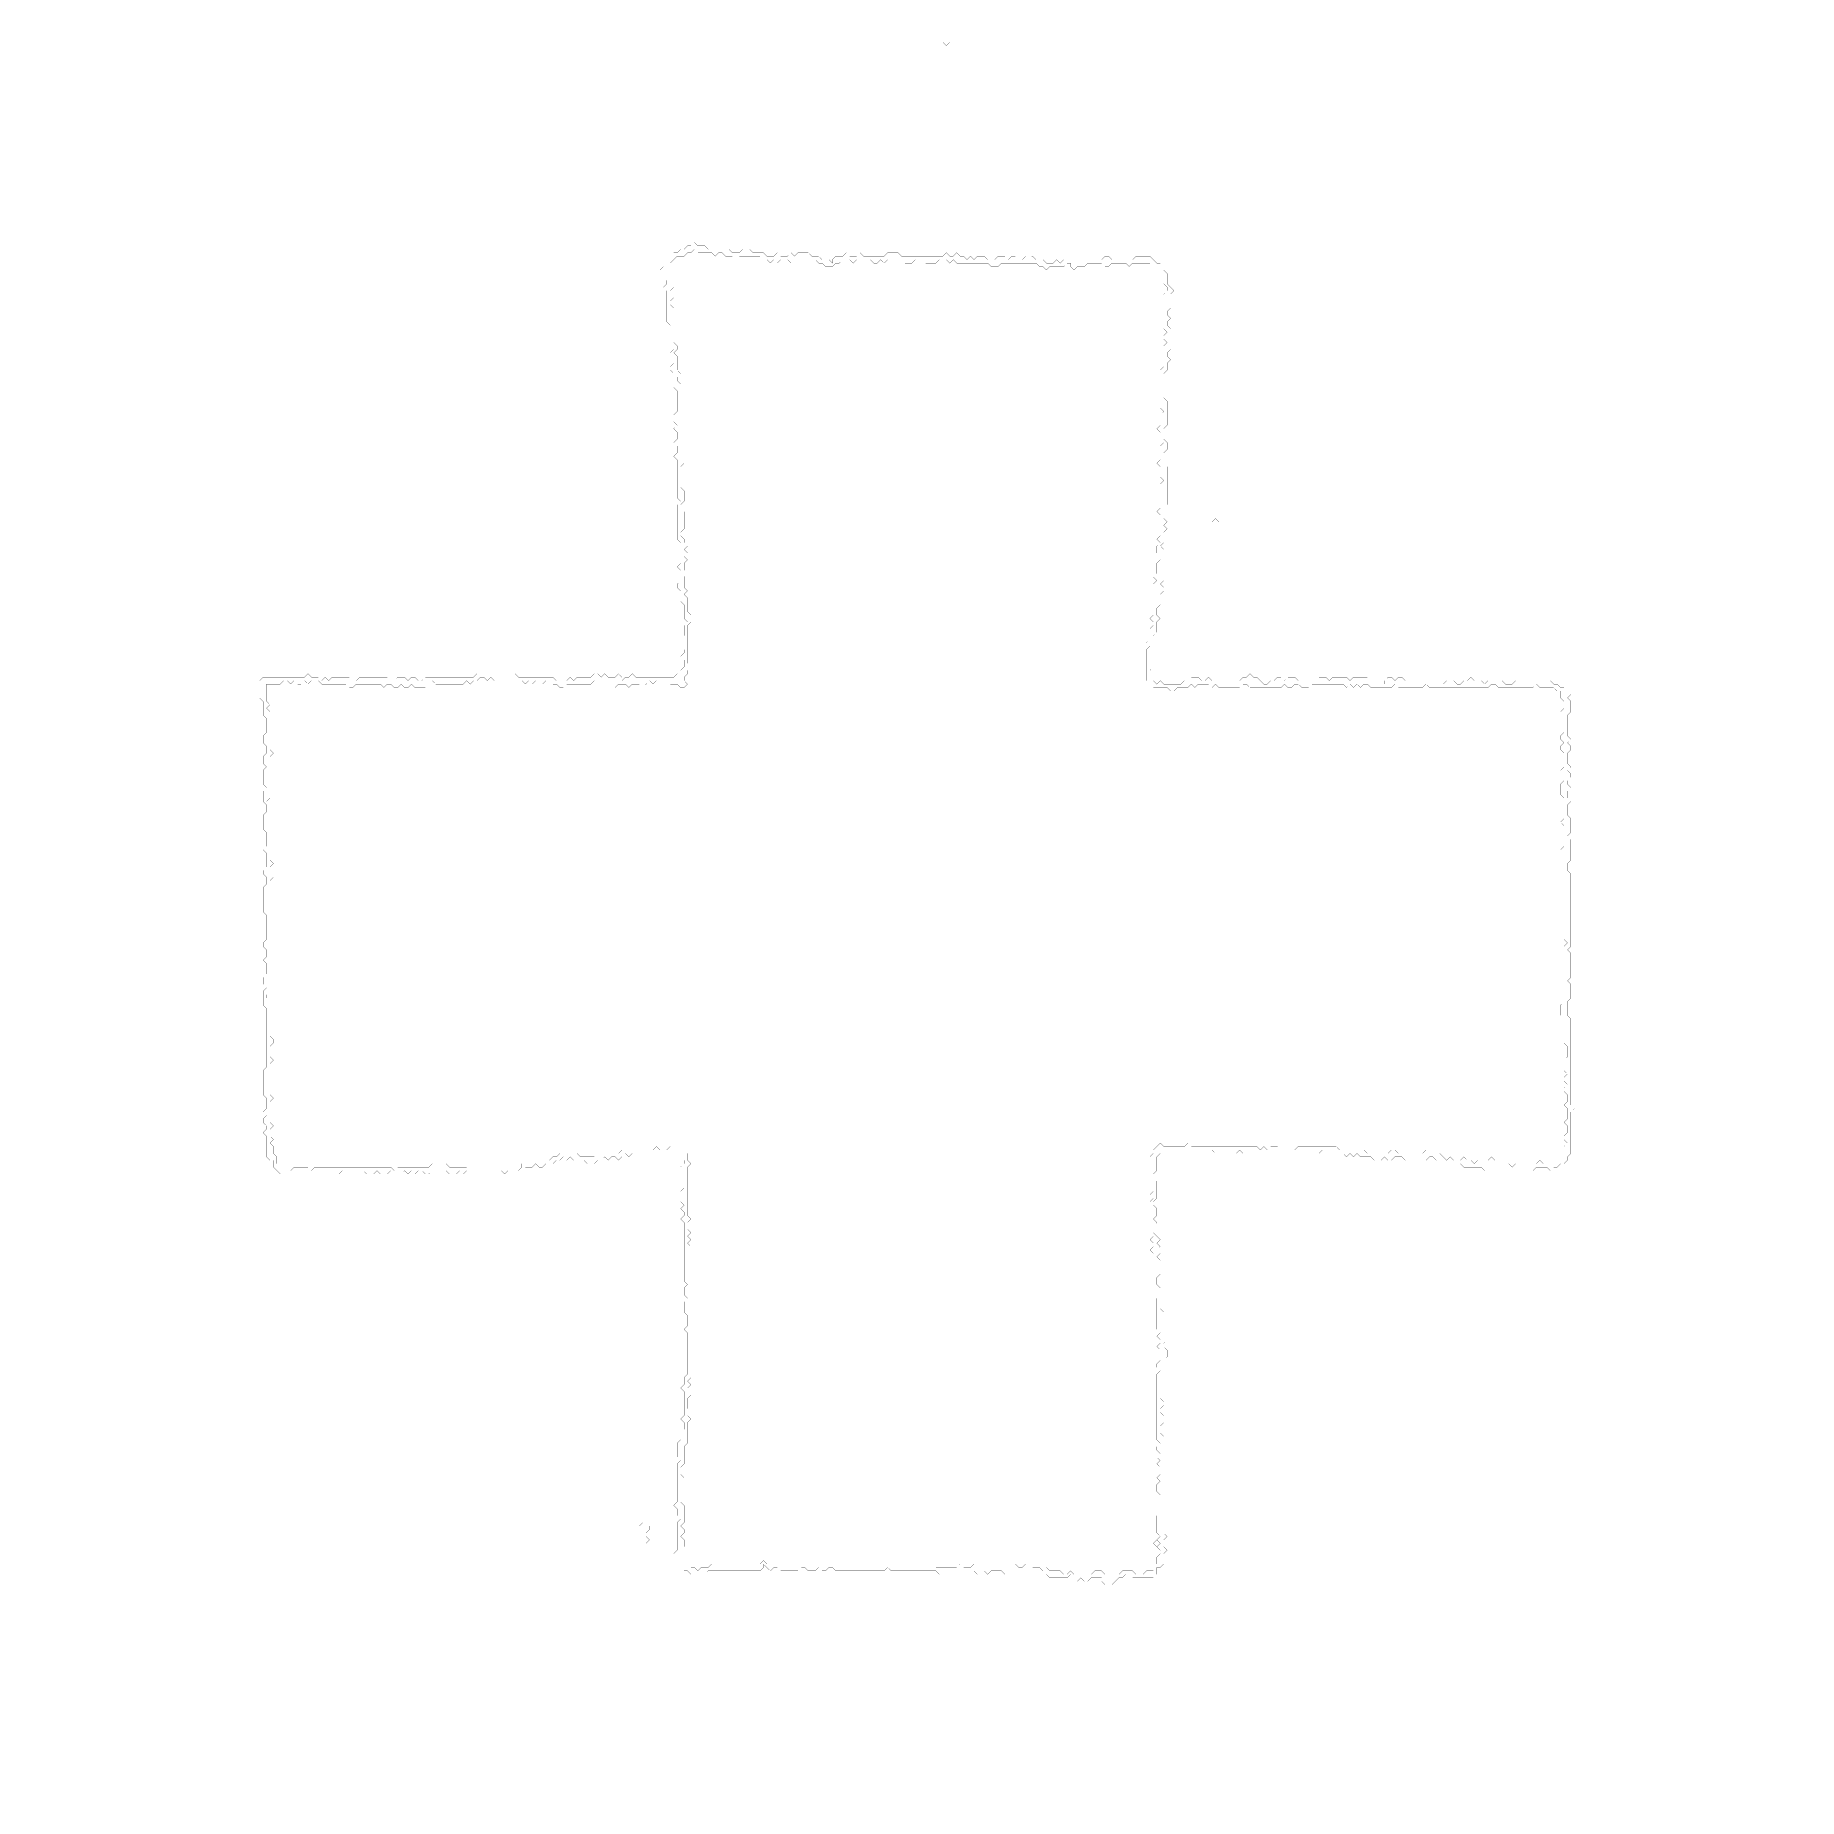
# Model space of a CAD drawing. Header units: metres. Extents: x 0 to 4983, y -4983 to 0.
import ezdxf

# ---------------------------------------------------------------- set-up
doc = ezdxf.new("R2010")
doc.units = ezdxf.units.M
for name, color, linetype in [('conductor', 1, 'Continuous'), ('dielectric', 8, 'Continuous'), ('substrate', 5, 'Continuous')]:
    doc.layers.add(name, color=color, linetype=linetype)

msp = doc.modelspace()

# ---------------------------------------------------------------- linework, layer by layer
at = {"layer": 'conductor', "const_width": 0.5}
for points in [[(1862.6, -604.6), (1852.9, -614.4), (1843.1, -614.4), (1833.4, -624.1), (1823.6, -624.1), (1813.9, -624.1), (1804.1, -633.9), (1794.4, -643.6), (1794.4, -653.4), (1794.4, -663.1), (1794.4, -672.9), (1794.4, -682.6), (1794.4, -692.4), (1794.4, -702.1), (1804.1, -711.9), (1794.4, -721.6), (1794.4, -731.4), (1804.1, -741.1), (1794.4, -750.9), (1794.4, -760.7), (1804.1, -770.4), (1804.1, -780.2), (1804.1, -789.9), (1804.1, -799.7), (1804.1, -809.4), (1804.1, -819.2), (1804.1, -828.9), (1804.1, -838.7), (1804.1, -848.4), (1804.1, -858.2), (1804.1, -867.9), (1813.9, -877.7), (1813.9, -887.4), (1804.1, -897.2), (1813.9, -906.9), (1813.9, -916.7), (1813.9, -926.4), (1813.9, -936.2), (1813.9, -945.9), (1823.6, -955.7), (1813.9, -965.4), (1813.9, -975.2), (1823.6, -984.9), (1823.6, -994.7), (1823.6, -1004.5), (1823.6, -1014.2), (1823.6, -1024), (1823.6, -1033.7), (1823.6, -1043.5), (1823.6, -1053.2), (1823.6, -1063), (1823.6, -1072.7), (1823.6, -1082.5), (1823.6, -1092.2), (1823.6, -1102), (1823.6, -1111.7), (1823.6, -1121.5), (1823.6, -1131.2), (1823.6, -1141), (1823.6, -1150.7), (1823.6, -1160.5), (1823.6, -1170.2), (1823.6, -1180), (1823.6, -1189.7), (1823.6, -1199.5), (1833.4, -1209.2), (1823.6, -1219), (1823.6, -1228.7), (1823.6, -1238.5), (1823.6, -1248.2), (1823.6, -1258), (1823.6, -1267.8), (1823.6, -1277.5), (1833.4, -1287.3), (1833.4, -1297), (1833.4, -1306.8), (1833.4, -1316.5), (1823.6, -1326.3), (1823.6, -1336), (1833.4, -1345.8), (1833.4, -1355.5), (1833.4, -1365.3), (1833.4, -1375), (1833.4, -1384.8), (1833.4, -1394.5), (1823.6, -1404.3), (1823.6, -1414), (1833.4, -1423.8), (1833.4, -1433.5), (1843.1, -1443.3), (1833.4, -1453), (1843.1, -1462.8), (1833.4, -1472.5), (1843.1, -1482.3), (1833.4, -1492), (1833.4, -1501.8), (1833.4, -1511.6), (1843.1, -1521.3), (1833.4, -1531.1), (1833.4, -1540.8), (1833.4, -1550.6), (1833.4, -1560.3), (1843.1, -1570.1), (1833.4, -1579.8), (1843.1, -1589.6), (1843.1, -1599.3), (1843.1, -1609.1), (1843.1, -1618.8), (1843.1, -1628.6), (1852.9, -1638.3), (1852.9, -1648.1), (1852.9, -1657.8), (1843.1, -1667.6), (1843.1, -1677.3), (1843.1, -1687.1), (1843.1, -1696.8), (1843.1, -1706.6), (1843.1, -1716.3), (1843.1, -1726.1), (1843.1, -1735.8), (1843.1, -1745.6), (1843.1, -1755.4), (1843.1, -1765.1), (1843.1, -1774.9), (1852.9, -1784.6), (1843.1, -1794.4), (1843.1, -1804.1), (1833.4, -1813.9), (1833.4, -1823.6), (1843.1, -1833.4), (1833.4, -1843.1), (1823.6, -1843.1), (1813.9, -1833.4), (1804.1, -1833.4), (1794.4, -1833.4), (1784.6, -1823.6), (1774.9, -1823.6), (1765.1, -1823.6), (1755.4, -1823.6), (1745.6, -1833.4), (1735.8, -1823.6), (1726.1, -1833.4), (1716.3, -1843.1), (1706.6, -1833.4), (1696.8, -1833.4), (1687.1, -1833.4), (1677.3, -1843.1), (1667.6, -1833.4), (1657.8, -1833.4), (1648.1, -1833.4), (1638.3, -1843.1), (1628.6, -1833.4), (1618.8, -1823.6), (1609.1, -1823.6), (1599.3, -1823.6), (1589.6, -1823.6), (1579.8, -1823.6), (1570.1, -1833.4), (1560.3, -1833.4), (1550.6, -1833.4), (1540.8, -1833.4), (1531.1, -1833.4), (1521.3, -1833.4), (1511.6, -1833.4), (1501.8, -1833.4), (1492, -1843.1), (1482.3, -1843.1), (1472.5, -1833.4), (1462.8, -1833.4), (1453, -1823.6), (1443.3, -1823.6), (1433.5, -1833.4), (1423.8, -1823.6), (1414, -1823.6), (1404.3, -1833.4), (1394.5, -1823.6), (1384.8, -1833.4), (1375, -1823.6), (1365.3, -1823.6), (1355.5, -1823.6), (1345.8, -1823.6), (1336, -1823.6), (1326.3, -1823.6), (1316.5, -1823.6), (1306.8, -1823.6), (1297, -1823.6), (1287.3, -1813.9), (1277.5, -1823.6), (1267.8, -1813.9), (1258, -1813.9), (1248.2, -1823.6), (1238.5, -1823.6), (1228.7, -1833.4), (1219, -1823.6), (1209.2, -1833.4), (1199.5, -1833.4), (1189.7, -1833.4), (1180, -1833.4), (1170.2, -1833.4), (1160.5, -1833.4), (1150.7, -1833.4), (1141, -1833.4), (1131.2, -1833.4), (1121.5, -1823.6), (1111.7, -1833.4), (1102, -1843.1), (1092.2, -1843.1), (1082.5, -1843.1), (1072.7, -1843.1), (1063, -1833.4), (1053.2, -1843.1), (1043.5, -1843.1), (1033.7, -1833.4), (1024, -1843.1), (1014.2, -1843.1), (1004.5, -1833.4), (994.7, -1833.4), (984.9, -1843.1), (975.2, -1833.4), (965.4, -1833.4), (955.7, -1833.4), (945.9, -1833.4), (936.2, -1833.4), (926.4, -1833.4), (916.7, -1833.4), (906.9, -1833.4), (897.2, -1843.1), (887.4, -1843.1), (877.7, -1833.4), (867.9, -1833.4), (858.2, -1833.4), (848.4, -1833.4), (838.7, -1833.4), (828.9, -1833.4), (819.2, -1833.4), (809.4, -1833.4), (799.7, -1823.6), (789.9, -1823.6), (780.2, -1823.6), (770.4, -1833.4), (760.7, -1823.6), (750.9, -1833.4), (741.1, -1833.4), (731.4, -1823.6), (721.6, -1833.4), (711.9, -1823.6), (702.1, -1823.6), (692.4, -1833.4), (682.6, -1833.4), (672.9, -1833.4), (663.1, -1833.4), (653.4, -1833.4), (653.4, -1843.1), (653.4, -1852.9), (653.4, -1862.6), (653.4, -1872.4), (653.4, -1882.1), (663.1, -1891.9), (653.4, -1901.6), (663.1, -1911.4), (663.1, -1921.1), (663.1, -1930.9), (663.1, -1940.6), (663.1, -1950.4), (663.1, -1960.1), (663.1, -1969.9), (663.1, -1979.6), (663.1, -1989.4), (663.1, -1999.2), (663.1, -2008.9), (663.1, -2018.7), (672.9, -2028.4), (663.1, -2038.2), (663.1, -2047.9), (663.1, -2057.7), (663.1, -2067.4), (663.1, -2077.2), (663.1, -2086.9), (663.1, -2096.7), (663.1, -2106.4), (663.1, -2116.2), (663.1, -2125.9), (663.1, -2135.7), (663.1, -2145.4), (663.1, -2155.2), (653.4, -2164.9), (663.1, -2174.7), (663.1, -2184.4), (663.1, -2194.2), (663.1, -2203.9), (663.1, -2213.7), (663.1, -2223.4), (663.1, -2233.2), (663.1, -2242.9), (663.1, -2252.7), (663.1, -2262.5), (663.1, -2272.2), (663.1, -2282), (663.1, -2291.7), (663.1, -2301.5), (663.1, -2311.2), (663.1, -2321), (663.1, -2330.7), (672.9, -2340.5), (663.1, -2350.2), (663.1, -2360), (663.1, -2369.7), (672.9, -2379.5), (663.1, -2389.2), (663.1, -2399), (663.1, -2408.7), (663.1, -2418.5), (663.1, -2428.2), (663.1, -2438), (663.1, -2447.7), (663.1, -2457.5), (663.1, -2467.2), (663.1, -2477), (663.1, -2486.7), (663.1, -2496.5), (663.1, -2506.3), (663.1, -2516), (663.1, -2525.8), (663.1, -2535.5), (663.1, -2545.3), (663.1, -2555), (663.1, -2564.8), (663.1, -2574.5), (663.1, -2584.3), (663.1, -2594), (663.1, -2603.8), (663.1, -2613.5), (663.1, -2623.3), (663.1, -2633), (663.1, -2642.8), (663.1, -2652.5), (663.1, -2662.3), (663.1, -2672), (663.1, -2681.8), (663.1, -2691.5), (663.1, -2701.3), (653.4, -2711), (653.4, -2720.8), (663.1, -2730.5), (663.1, -2740.3), (663.1, -2750.1), (663.1, -2759.8), (663.1, -2769.6), (663.1, -2779.3), (663.1, -2789.1), (663.1, -2798.8), (663.1, -2808.6), (663.1, -2818.3), (663.1, -2828.1), (672.9, -2837.8), (672.9, -2847.6), (663.1, -2857.3), (663.1, -2867.1), (663.1, -2876.8), (663.1, -2886.6), (672.9, -2896.3), (663.1, -2906.1), (663.1, -2915.8), (663.1, -2925.6), (663.1, -2935.3), (663.1, -2945.1), (663.1, -2954.8), (663.1, -2964.6), (663.1, -2974.3), (663.1, -2984.1), (663.1, -2993.8), (672.9, -3003.6), (663.1, -3013.4), (663.1, -3023.1), (663.1, -3032.9), (663.1, -3042.6), (663.1, -3052.4), (663.1, -3062.1), (663.1, -3071.9), (672.9, -3081.6), (663.1, -3091.4), (663.1, -3101.1), (663.1, -3110.9), (672.9, -3120.6), (663.1, -3130.4), (672.9, -3140.1), (672.9, -3149.9), (672.9, -3159.6), (682.6, -3169.4), (682.6, -3179.1), (682.6, -3188.9), (692.4, -3198.6), (702.1, -3208.4), (711.9, -3208.4), (721.6, -3208.4), (731.4, -3198.6), (741.1, -3198.6), (750.9, -3198.6), (760.7, -3198.6), (770.4, -3198.6), (780.2, -3208.4), (789.9, -3198.6), (799.7, -3198.6), (809.4, -3198.6), (819.2, -3198.6), (828.9, -3198.6), (838.7, -3198.6), (848.4, -3198.6), (858.2, -3198.6), (867.9, -3198.6), (877.7, -3198.6), (887.4, -3198.6), (897.2, -3198.6), (906.9, -3198.6), (916.7, -3198.6), (926.4, -3198.6), (936.2, -3198.6), (945.9, -3198.6), (955.7, -3198.6), (965.4, -3198.6), (975.2, -3198.6), (984.9, -3198.6), (994.7, -3198.6), (1004.5, -3198.6), (1014.2, -3208.4), (1024, -3198.6), (1033.7, -3198.6), (1043.5, -3198.6), (1053.2, -3198.6), (1063, -3198.6), (1072.7, -3198.6), (1082.5, -3198.6), (1092.2, -3198.6), (1102, -3198.6), (1111.7, -3198.6), (1121.5, -3188.9), (1131.2, -3188.9), (1141, -3188.9), (1150.7, -3188.9), (1160.5, -3188.9), (1170.2, -3198.6), (1180, -3198.6), (1189.7, -3198.6), (1199.5, -3198.6), (1209.2, -3198.6), (1219, -3198.6), (1228.7, -3188.9), (1238.5, -3188.9), (1248.2, -3188.9), (1258, -3188.9), (1267.8, -3188.9), (1277.5, -3188.9), (1287.3, -3188.9), (1297, -3188.9), (1306.8, -3188.9), (1316.5, -3188.9), (1326.3, -3188.9), (1336, -3188.9), (1345.8, -3188.9), (1355.5, -3188.9), (1365.3, -3188.9), (1375, -3179.1), (1384.8, -3179.1), (1394.5, -3179.1), (1404.3, -3179.1), (1414, -3179.1), (1423.8, -3179.1), (1433.5, -3179.1), (1443.3, -3179.1), (1453, -3179.1), (1462.8, -3169.4), (1472.5, -3169.4), (1482.3, -3159.6), (1492, -3159.6), (1501.8, -3159.6), (1511.6, -3159.6), (1521.3, -3159.6), (1531.1, -3159.6), (1540.8, -3169.4), (1550.6, -3169.4), (1560.3, -3169.4), (1570.1, -3169.4), (1579.8, -3169.4), (1589.6, -3159.6), (1599.3, -3159.6), (1609.1, -3159.6), (1618.8, -3159.6), (1628.6, -3159.6), (1638.3, -3159.6), (1648.1, -3159.6), (1657.8, -3149.9), (1667.6, -3149.9), (1677.3, -3149.9), (1687.1, -3149.9), (1696.8, -3149.9), (1706.6, -3149.9), (1716.3, -3149.9), (1726.1, -3149.9), (1735.8, -3149.9), (1745.6, -3149.9), (1755.4, -3140.1), (1765.1, -3149.9), (1774.9, -3149.9), (1784.6, -3149.9), (1794.4, -3140.1), (1804.1, -3149.9), (1813.9, -3149.9), (1823.6, -3149.9), (1833.4, -3149.9), (1843.1, -3159.6), (1843.1, -3169.4), (1843.1, -3179.1), (1852.9, -3188.9), (1843.1, -3198.6), (1843.1, -3208.4), (1843.1, -3218.1), (1843.1, -3227.9), (1843.1, -3237.6), (1843.1, -3247.4), (1843.1, -3257.2), (1843.1, -3266.9), (1843.1, -3276.7), (1843.1, -3286.4), (1843.1, -3296.2), (1843.1, -3305.9), (1843.1, -3315.7), (1843.1, -3325.4), (1843.1, -3335.2), (1852.9, -3344.9), (1843.1, -3354.7), (1852.9, -3364.4), (1843.1, -3374.2), (1852.9, -3383.9), (1843.1, -3393.7), (1852.9, -3403.4), (1843.1, -3413.2), (1852.9, -3422.9), (1852.9, -3432.7), (1852.9, -3442.4), (1852.9, -3452.2), (1852.9, -3461.9), (1852.9, -3471.7), (1852.9, -3481.4), (1852.9, -3491.2), (1852.9, -3501), (1852.9, -3510.7), (1852.9, -3520.5), (1852.9, -3530.2), (1852.9, -3540), (1852.9, -3549.7), (1852.9, -3559.5), (1852.9, -3569.2), (1852.9, -3579), (1852.9, -3588.7), (1852.9, -3598.5), (1852.9, -3608.2), (1852.9, -3618), (1852.9, -3627.7), (1852.9, -3637.5), (1852.9, -3647.2), (1852.9, -3657), (1852.9, -3666.7), (1852.9, -3676.5), (1852.9, -3686.2), (1852.9, -3696), (1852.9, -3705.7), (1852.9, -3715.5), (1852.9, -3725.2), (1852.9, -3735), (1852.9, -3744.8), (1852.9, -3754.5), (1852.9, -3764.3), (1852.9, -3774), (1852.9, -3783.8), (1852.9, -3793.5), (1843.1, -3803.3), (1852.9, -3813), (1843.1, -3822.8), (1852.9, -3832.5), (1852.9, -3842.3), (1843.1, -3852), (1843.1, -3861.8), (1843.1, -3871.5), (1843.1, -3881.3), (1852.9, -3891), (1843.1, -3900.8), (1852.9, -3910.5), (1843.1, -3920.3), (1843.1, -3930), (1843.1, -3939.8), (1843.1, -3949.5), (1843.1, -3959.3), (1843.1, -3969), (1843.1, -3978.8), (1833.4, -3988.5), (1833.4, -3998.3), (1833.4, -4008.1), (1833.4, -4017.8), (1833.4, -4027.6), (1833.4, -4037.3), (1823.6, -4047.1), (1823.6, -4056.8), (1823.6, -4066.6), (1833.4, -4076.3), (1823.6, -4086.1), (1823.6, -4095.8), (1823.6, -4105.6), (1823.6, -4115.3), (1823.6, -4125.1), (1823.6, -4134.8), (1823.6, -4144.6), (1833.4, -4154.3), (1833.4, -4164.1), (1833.4, -4173.8), (1833.4, -4183.6), (1833.4, -4193.3), (1833.4, -4203.1), (1823.6, -4212.8), (1833.4, -4222.6), (1833.4, -4232.3), (1823.6, -4242.1), (1833.4, -4251.9), (1833.4, -4261.6), (1833.4, -4271.4), (1823.6, -4281.1), (1823.6, -4290.9), (1823.6, -4300.6), (1833.4, -4310.4), (1843.1, -4320.1), (1852.9, -4329.9), (1862.6, -4329.9), (1872.4, -4339.6), (1882.1, -4329.9), (1891.9, -4329.9), (1901.6, -4329.9), (1911.4, -4320.1), (1921.1, -4320.1), (1930.9, -4320.1), (1940.6, -4320.1), (1950.4, -4320.1), (1960.1, -4320.1), (1969.9, -4320.1), (1979.6, -4320.1), (1989.4, -4320.1), (1999.2, -4320.1), (2008.9, -4320.1), (2018.7, -4320.1), (2028.4, -4320.1), (2038.2, -4320.1), (2047.9, -4320.1), (2057.7, -4310.4), (2067.4, -4320.1), (2077.2, -4320.1), (2086.9, -4320.1), (2096.7, -4320.1), (2106.4, -4320.1), (2116.2, -4320.1), (2125.9, -4320.1), (2135.7, -4320.1), (2145.4, -4320.1), (2155.2, -4320.1), (2164.9, -4320.1), (2174.7, -4320.1), (2184.4, -4320.1), (2194.2, -4320.1), (2203.9, -4320.1), (2213.7, -4320.1), (2223.4, -4320.1), (2233.2, -4320.1), (2242.9, -4320.1), (2252.7, -4320.1), (2262.5, -4320.1), (2272.2, -4320.1), (2282, -4320.1), (2291.7, -4320.1), (2301.5, -4320.1), (2311.2, -4320.1), (2321, -4320.1), (2330.7, -4320.1), (2340.5, -4320.1), (2350.2, -4320.1), (2360, -4320.1), (2369.7, -4320.1), (2379.5, -4320.1), (2389.2, -4320.1), (2399, -4320.1), (2408.7, -4320.1), (2418.5, -4320.1), (2428.2, -4320.1), (2438, -4320.1), (2447.7, -4320.1), (2457.5, -4320.1), (2467.2, -4320.1), (2477, -4320.1), (2486.7, -4320.1), (2496.5, -4320.1), (2506.3, -4320.1), (2516, -4320.1), (2525.8, -4320.1), (2535.5, -4320.1), (2545.3, -4329.9), (2555, -4329.9), (2564.8, -4329.9), (2574.5, -4329.9), (2584.3, -4329.9), (2594, -4329.9), (2603.8, -4329.9), (2613.5, -4320.1), (2623.3, -4329.9), (2633, -4329.9), (2642.8, -4329.9), (2652.5, -4320.1), (2662.3, -4320.1), (2672, -4320.1), (2681.8, -4320.1), (2691.5, -4320.1), (2701.3, -4320.1), (2711, -4320.1), (2720.8, -4320.1), (2730.5, -4320.1), (2740.3, -4320.1), (2750.1, -4320.1), (2759.8, -4320.1), (2769.6, -4320.1), (2779.3, -4329.9), (2789.1, -4329.9), (2798.8, -4320.1), (2808.6, -4320.1), (2818.3, -4329.9), (2828.1, -4329.9), (2837.8, -4329.9), (2847.6, -4339.6), (2857.3, -4329.9), (2867.1, -4339.6), (2876.8, -4339.6), (2886.6, -4339.6), (2896.3, -4339.6), (2906.1, -4349.4), (2915.8, -4349.4), (2925.6, -4339.6), (2935.3, -4349.4), (2945.1, -4349.4), (2954.8, -4349.4), (2964.6, -4349.4), (2974.3, -4349.4), (2984.1, -4349.4), (2993.8, -4339.6), (3003.6, -4339.6), (3013.4, -4339.6), (3023.1, -4349.4), (3032.9, -4349.4), (3042.6, -4349.4), (3052.4, -4349.4), (3062.1, -4349.4), (3071.9, -4339.6), (3081.6, -4339.6), (3091.4, -4339.6), (3101.1, -4339.6), (3110.9, -4349.4), (3120.6, -4349.4), (3130.4, -4349.4), (3140.1, -4339.6), (3149.9, -4339.6), (3159.6, -4339.6), (3159.6, -4329.9), (3169.4, -4320.1), (3169.4, -4310.4), (3169.4, -4300.6), (3179.1, -4290.9), (3179.1, -4281.1), (3169.4, -4271.4), (3179.1, -4261.6), (3169.4, -4251.9), (3179.1, -4242.1), (3169.4, -4232.3), (3169.4, -4222.6), (3169.4, -4212.8), (3169.4, -4203.1), (3169.4, -4193.3), (3169.4, -4183.6), (3179.1, -4173.8), (3179.1, -4164.1), (3179.1, -4154.3), (3179.1, -4144.6), (3179.1, -4134.8), (3179.1, -4125.1), (3169.4, -4115.3), (3169.4, -4105.6), (3169.4, -4095.8), (3179.1, -4086.1), (3169.4, -4076.3), (3179.1, -4066.6), (3179.1, -4056.8), (3179.1, -4047.1), (3169.4, -4037.3), (3179.1, -4027.6), (3169.4, -4017.8), (3179.1, -4008.1), (3169.4, -3998.3), (3169.4, -3988.5), (3179.1, -3978.8), (3169.4, -3969), (3169.4, -3959.3), (3169.4, -3949.5), (3169.4, -3939.8), (3169.4, -3930), (3169.4, -3920.3), (3169.4, -3910.5), (3169.4, -3900.8), (3169.4, -3891), (3169.4, -3881.3), (3169.4, -3871.5), (3169.4, -3861.8), (3169.4, -3852), (3169.4, -3842.3), (3169.4, -3832.5), (3169.4, -3822.8), (3169.4, -3813), (3169.4, -3803.3), (3169.4, -3793.5), (3169.4, -3783.8), (3179.1, -3774), (3169.4, -3764.3), (3169.4, -3754.5), (3179.1, -3744.8), (3179.1, -3735), (3179.1, -3725.2), (3179.1, -3715.5), (3169.4, -3705.7), (3179.1, -3696), (3179.1, -3686.2), (3169.4, -3676.5), (3179.1, -3666.7), (3169.4, -3657), (3169.4, -3647.2), (3169.4, -3637.5), (3169.4, -3627.7), (3169.4, -3618), (3169.4, -3608.2), (3169.4, -3598.5), (3169.4, -3588.7), (3169.4, -3579), (3169.4, -3569.2), (3159.6, -3559.5), (3159.6, -3549.7), (3159.6, -3540), (3159.6, -3530.2), (3159.6, -3520.5), (3159.6, -3510.7), (3159.6, -3501), (3159.6, -3491.2), (3159.6, -3481.4), (3159.6, -3471.7), (3159.6, -3461.9), (3159.6, -3452.2), (3159.6, -3442.4), (3149.9, -3432.7), (3159.6, -3422.9), (3159.6, -3413.2), (3149.9, -3403.4), (3159.6, -3393.7), (3149.9, -3383.9), (3149.9, -3374.2), (3149.9, -3364.4), (3149.9, -3354.7), (3149.9, -3344.9), (3149.9, -3335.2), (3149.9, -3325.4), (3149.9, -3315.7), (3149.9, -3305.9), (3149.9, -3296.2), (3159.6, -3286.4), (3149.9, -3276.7), (3159.6, -3266.9), (3159.6, -3257.2), (3149.9, -3247.4), (3149.9, -3237.6), (3149.9, -3227.9), (3149.9, -3218.1), (3149.9, -3208.4), (3149.9, -3198.6), (3149.9, -3188.9), (3149.9, -3179.1), (3149.9, -3169.4), (3159.6, -3159.6), (3159.6, -3149.9), (3169.4, -3140.1), (3179.1, -3130.4), (3188.9, -3140.1), (3198.6, -3140.1), (3208.4, -3140.1), (3218.1, -3140.1), (3227.9, -3140.1), (3237.6, -3140.1), (3247.4, -3140.1), (3257.2, -3130.4), (3266.9, -3140.1), (3276.7, -3140.1), (3286.4, -3140.1), (3296.2, -3140.1), (3305.9, -3140.1), (3315.7, -3140.1), (3325.4, -3140.1), (3335.2, -3140.1), (3344.9, -3140.1), (3354.7, -3140.1), (3364.4, -3140.1), (3374.2, -3140.1), (3383.9, -3140.1), (3393.7, -3140.1), (3403.4, -3140.1), (3413.2, -3140.1), (3422.9, -3140.1), (3432.7, -3140.1), (3442.4, -3140.1), (3452.2, -3140.1), (3461.9, -3149.9), (3471.7, -3140.1), (3481.4, -3149.9), (3491.2, -3140.1), (3501, -3140.1), (3510.7, -3140.1), (3520.5, -3149.9), (3530.2, -3149.9), (3540, -3149.9), (3549.7, -3149.9), (3559.5, -3149.9), (3569.2, -3140.1), (3579, -3140.1), (3588.7, -3140.1), (3598.5, -3140.1), (3608.2, -3140.1), (3618, -3140.1), (3627.7, -3140.1), (3637.5, -3140.1), (3647.2, -3140.1), (3657, -3140.1), (3666.7, -3140.1), (3676.5, -3140.1), (3686.2, -3149.9), (3696, -3149.9), (3705.7, -3149.9), (3715.5, -3149.9), (3725.2, -3149.9), (3735, -3149.9), (3744.8, -3149.9), (3754.5, -3149.9), (3764.3, -3159.6), (3774, -3159.6), (3783.8, -3159.6), (3793.5, -3159.6), (3803.3, -3159.6), (3813, -3159.6), (3822.8, -3159.6), (3832.5, -3149.9), (3842.3, -3149.9), (3852, -3159.6), (3861.8, -3159.6), (3871.5, -3159.6), (3881.3, -3159.6), (3891, -3159.6), (3900.8, -3159.6), (3910.5, -3159.6), (3920.3, -3159.6), (3930, -3149.9), (3939.8, -3149.9), (3949.5, -3159.6), (3959.3, -3159.6), (3969, -3159.6), (3978.8, -3169.4), (3988.5, -3179.1), (3998.3, -3169.4), (4008.1, -3179.1), (4017.8, -3179.1), (4027.6, -3179.1), (4037.3, -3169.4), (4047.1, -3179.1), (4056.8, -3179.1), (4066.6, -3188.9), (4076.3, -3179.1), (4086.1, -3179.1), (4095.8, -3179.1), (4105.6, -3179.1), (4115.3, -3169.4), (4125.1, -3179.1), (4134.8, -3179.1), (4144.6, -3188.9), (4154.3, -3188.9), (4164.1, -3188.9), (4173.8, -3198.6), (4183.6, -3188.9), (4193.3, -3188.9), (4203.1, -3188.9), (4212.8, -3188.9), (4222.6, -3188.9), (4232.3, -3188.9), (4242.1, -3188.9), (4251.9, -3179.1), (4261.6, -3188.9), (4271.4, -3188.9), (4281.1, -3188.9), (4290.9, -3188.9), (4300.6, -3188.9), (4310.4, -3179.1), (4320.1, -3179.1), (4320.1, -3169.4), (4320.1, -3159.6), (4320.1, -3149.9), (4320.1, -3140.1), (4329.9, -3130.4), (4320.1, -3120.6), (4320.1, -3110.9), (4329.9, -3101.1), (4329.9, -3091.4), (4329.9, -3081.6), (4320.1, -3071.9), (4329.9, -3062.1), (4329.9, -3052.4), (4329.9, -3042.6), (4329.9, -3032.9), (4320.1, -3023.1), (4329.9, -3013.4), (4329.9, -3003.6), (4329.9, -2993.8), (4320.1, -2984.1), (4320.1, -2974.3), (4329.9, -2964.6), (4320.1, -2954.8), (4320.1, -2945.1), (4329.9, -2935.3), (4320.1, -2925.6), (4320.1, -2915.8), (4320.1, -2906.1), (4320.1, -2896.3), (4329.9, -2886.6), (4329.9, -2876.8), (4329.9, -2867.1), (4329.9, -2857.3), (4320.1, -2847.6), (4320.1, -2837.8), (4320.1, -2828.1), (4320.1, -2818.3), (4320.1, -2808.6), (4320.1, -2798.8), (4320.1, -2789.1), (4320.1, -2779.3), (4310.4, -2769.6), (4310.4, -2759.8), (4310.4, -2750.1), (4310.4, -2740.3), (4320.1, -2730.5), (4320.1, -2720.8), (4320.1, -2711), (4320.1, -2701.3), (4320.1, -2691.5), (4320.1, -2681.8), (4320.1, -2672), (4320.1, -2662.3), (4320.1, -2652.5), (4320.1, -2642.8), (4320.1, -2633), (4320.1, -2623.3), (4320.1, -2613.5), (4320.1, -2603.8), (4320.1, -2594), (4320.1, -2584.3), (4320.1, -2574.5), (4329.9, -2564.8), (4320.1, -2555), (4320.1, -2545.3), (4320.1, -2535.5), (4320.1, -2525.8), (4320.1, -2516), (4320.1, -2506.3), (4320.1, -2496.5), (4320.1, -2486.7), (4320.1, -2477), (4320.1, -2467.2), (4320.1, -2457.5), (4320.1, -2447.7), (4320.1, -2438), (4320.1, -2428.2), (4320.1, -2418.5), (4320.1, -2408.7), (4320.1, -2399), (4320.1, -2389.2), (4320.1, -2379.5), (4320.1, -2369.7), (4320.1, -2360), (4320.1, -2350.2), (4320.1, -2340.5), (4320.1, -2330.7), (4320.1, -2321), (4320.1, -2311.2), (4310.4, -2301.5), (4320.1, -2291.7), (4320.1, -2282), (4320.1, -2272.2), (4320.1, -2262.5), (4320.1, -2252.7), (4320.1, -2242.9), (4320.1, -2233.2), (4310.4, -2223.4), (4320.1, -2213.7), (4320.1, -2203.9), (4320.1, -2194.2), (4320.1, -2184.4), (4320.1, -2174.7), (4320.1, -2164.9), (4320.1, -2155.2), (4310.4, -2145.4), (4310.4, -2135.7), (4310.4, -2125.9), (4310.4, -2116.2), (4320.1, -2106.4), (4320.1, -2096.7), (4320.1, -2086.9), (4310.4, -2077.2), (4320.1, -2067.4), (4320.1, -2057.7), (4320.1, -2047.9), (4320.1, -2038.2), (4320.1, -2028.4), (4310.4, -2018.7), (4310.4, -2008.9), (4320.1, -1999.2), (4310.4, -1989.4), (4310.4, -1979.6), (4320.1, -1969.9), (4320.1, -1960.1), (4320.1, -1950.4), (4320.1, -1940.6), (4320.1, -1930.9), (4320.1, -1921.1), (4310.4, -1911.4), (4320.1, -1901.6), (4320.1, -1891.9), (4320.1, -1882.1), (4310.4, -1872.4), (4310.4, -1862.6), (4310.4, -1852.9), (4300.6, -1852.9), (4290.9, -1843.1), (4281.1, -1843.1), (4271.4, -1843.1), (4261.6, -1843.1), (4251.9, -1843.1), (4242.1, -1833.4), (4232.3, -1843.1), (4222.6, -1843.1), (4212.8, -1843.1), (4203.1, -1843.1), (4193.3, -1843.1), (4183.6, -1843.1), (4173.8, -1843.1), (4164.1, -1843.1), (4154.3, -1843.1), (4144.6, -1843.1), (4134.8, -1843.1), (4125.1, -1833.4), (4115.3, -1833.4), (4105.6, -1843.1), (4095.8, -1843.1), (4086.1, -1843.1), (4076.3, -1843.1), (4066.6, -1843.1), (4056.8, -1843.1), (4047.1, -1843.1), (4037.3, -1843.1), (4027.6, -1843.1), (4017.8, -1843.1), (4008.1, -1843.1), (3998.3, -1843.1), (3988.5, -1843.1), (3978.8, -1843.1), (3969, -1843.1), (3959.3, -1843.1), (3949.5, -1843.1), (3939.8, -1843.1), (3930, -1833.4), (3920.3, -1843.1), (3910.5, -1843.1), (3900.8, -1843.1), (3891, -1843.1), (3881.3, -1843.1), (3871.5, -1843.1), (3861.8, -1843.1), (3852, -1843.1), (3842.3, -1833.4), (3832.5, -1843.1), (3822.8, -1843.1), (3813, -1843.1), (3803.3, -1843.1), (3793.5, -1843.1), (3783.8, -1843.1), (3774, -1843.1), (3764.3, -1833.4), (3754.5, -1833.4), (3744.8, -1843.1), (3735, -1833.4), (3725.2, -1843.1), (3715.5, -1833.4), (3705.7, -1843.1), (3696, -1833.4), (3686.2, -1833.4), (3676.5, -1833.4), (3666.7, -1833.4), (3657, -1833.4), (3647.2, -1833.4), (3637.5, -1833.4), (3627.7, -1833.4), (3618, -1833.4), (3608.2, -1833.4), (3598.5, -1843.1), (3588.7, -1843.1), (3579, -1843.1), (3569.2, -1833.4), (3559.5, -1833.4), (3549.7, -1843.1), (3540, -1843.1), (3530.2, -1833.4), (3520.5, -1843.1), (3510.7, -1843.1), (3501, -1843.1), (3491.2, -1843.1), (3481.4, -1843.1), (3471.7, -1843.1), (3461.9, -1843.1), (3452.2, -1843.1), (3442.4, -1843.1), (3432.7, -1843.1), (3422.9, -1833.4), (3413.2, -1833.4), (3403.4, -1843.1), (3393.7, -1843.1), (3383.9, -1843.1), (3374.2, -1843.1), (3364.4, -1843.1), (3354.7, -1843.1), (3344.9, -1843.1), (3335.2, -1833.4), (3325.4, -1843.1), (3315.7, -1833.4), (3305.9, -1833.4), (3296.2, -1833.4), (3286.4, -1833.4), (3276.7, -1843.1), (3266.9, -1833.4), (3257.2, -1843.1), (3247.4, -1843.1), (3237.6, -1843.1), (3227.9, -1843.1), (3218.1, -1852.9), (3208.4, -1852.9), (3198.6, -1843.1), (3188.9, -1843.1), (3179.1, -1843.1), (3169.4, -1843.1), (3159.6, -1843.1), (3149.9, -1833.4), (3140.1, -1823.6), (3140.1, -1813.9), (3140.1, -1804.1), (3140.1, -1794.4), (3140.1, -1784.6), (3140.1, -1774.9), (3140.1, -1765.1), (3140.1, -1755.4), (3140.1, -1745.6), (3140.1, -1735.8), (3149.9, -1726.1), (3140.1, -1716.3), (3149.9, -1706.6), (3149.9, -1696.8), (3149.9, -1687.1), (3149.9, -1677.3), (3159.6, -1667.6), (3159.6, -1657.8), (3149.9, -1648.1), (3159.6, -1638.3), (3159.6, -1628.6), (3159.6, -1618.8), (3159.6, -1609.1), (3159.6, -1599.3), (3159.6, -1589.6), (3159.6, -1579.8), (3159.6, -1570.1), (3159.6, -1560.3), (3159.6, -1550.6), (3169.4, -1540.8), (3159.6, -1531.1), (3169.4, -1521.3), (3169.4, -1511.6), (3169.4, -1501.8), (3169.4, -1492), (3179.1, -1482.3), (3179.1, -1472.5), (3169.4, -1462.8), (3169.4, -1453), (3169.4, -1443.3), (3179.1, -1433.5), (3169.4, -1423.8), (3179.1, -1414), (3179.1, -1404.3), (3179.1, -1394.5), (3179.1, -1384.8), (3179.1, -1375), (3179.1, -1365.3), (3179.1, -1355.5), (3169.4, -1345.8), (3179.1, -1336), (3179.1, -1326.3), (3179.1, -1316.5), (3179.1, -1306.8), (3179.1, -1297), (3179.1, -1287.3), (3179.1, -1277.5), (3179.1, -1267.8), (3188.9, -1258), (3179.1, -1248.2), (3179.1, -1238.5), (3179.1, -1228.7), (3179.1, -1219), (3169.4, -1209.2), (3179.1, -1199.5), (3179.1, -1189.7), (3179.1, -1180), (3179.1, -1170.2), (3179.1, -1160.5), (3188.9, -1150.7), (3179.1, -1141), (3179.1, -1131.2), (3179.1, -1121.5), (3169.4, -1111.7), (3179.1, -1102), (3179.1, -1092.2), (3179.1, -1082.5), (3179.1, -1072.7), (3188.9, -1063), (3179.1, -1053.2), (3179.1, -1043.5), (3179.1, -1033.7), (3179.1, -1024), (3179.1, -1014.2), (3179.1, -1004.5), (3179.1, -994.7), (3179.1, -984.9), (3179.1, -975.2), (3179.1, -965.4), (3179.1, -955.7), (3179.1, -945.9), (3188.9, -936.2), (3188.9, -926.4), (3188.9, -916.7), (3188.9, -906.9), (3188.9, -897.2), (3188.9, -887.4), (3188.9, -877.7), (3198.6, -867.9), (3188.9, -858.2), (3188.9, -848.4), (3198.6, -838.7), (3188.9, -828.9), (3188.9, -819.2), (3188.9, -809.4), (3188.9, -799.7), (3188.9, -789.9), (3188.9, -780.2), (3188.9, -770.4), (3188.9, -760.7), (3188.9, -750.9), (3188.9, -741.1), (3188.9, -731.4), (3198.6, -721.6), (3198.6, -711.9), (3188.9, -702.1), (3188.9, -692.4), (3188.9, -682.6), (3179.1, -672.9), (3169.4, -663.1), (3159.6, -653.4), (3149.9, -643.6), (3140.1, -643.6), (3130.4, -643.6), (3120.6, -643.6), (3110.9, -643.6), (3101.1, -643.6), (3091.4, -653.4), (3081.6, -643.6), (3071.9, -643.6), (3062.1, -643.6), (3052.4, -643.6), (3042.6, -643.6), (3032.9, -653.4), (3023.1, -653.4), (3013.4, -643.6), (3003.6, -643.6), (2993.8, -643.6), (2984.1, -643.6), (2974.3, -643.6), (2964.6, -653.4), (2954.8, -653.4), (2945.1, -653.4), (2935.3, -663.1), (2925.6, -653.4), (2925.6, -643.6), (2915.8, -643.6), (2906.1, -653.4), (2896.3, -653.4), (2886.6, -653.4), (2876.8, -653.4), (2867.1, -653.4), (2857.3, -663.1), (2847.6, -653.4), (2837.8, -653.4), (2828.1, -643.6), (2818.3, -643.6), (2808.6, -643.6), (2798.8, -643.6), (2789.1, -643.6), (2779.3, -643.6), (2769.6, -643.6), (2759.8, -643.6), (2750.1, -643.6), (2740.3, -643.6), (2730.5, -643.6), (2720.8, -653.4), (2711, -653.4), (2701.3, -653.4), (2691.5, -643.6), (2681.8, -643.6), (2672, -643.6), (2662.3, -643.6), (2652.5, -643.6), (2642.8, -643.6), (2633, -643.6), (2623.3, -643.6), (2613.5, -643.6), (2603.8, -643.6), (2594, -633.9), (2584.3, -643.6), (2574.5, -633.9), (2564.8, -633.9), (2555, -633.9), (2545.3, -643.6), (2535.5, -643.6), (2525.8, -643.6), (2516, -643.6), (2506.3, -633.9), (2496.5, -633.9), (2486.7, -633.9), (2477, -643.6), (2467.2, -643.6), (2457.5, -643.6), (2447.7, -633.9), (2438, -633.9), (2428.2, -633.9), (2418.5, -633.9), (2408.7, -633.9), (2399, -643.6), (2389.2, -633.9), (2379.5, -643.6), (2369.7, -643.6), (2360, -633.9), (2350.2, -633.9), (2340.5, -633.9), (2330.7, -633.9), (2321, -633.9), (2311.2, -643.6), (2301.5, -633.9), (2291.7, -633.9), (2282, -633.9), (2272.2, -643.6), (2262.5, -643.6), (2252.7, -653.4), (2242.9, -653.4), (2233.2, -653.4), (2223.4, -643.6), (2213.7, -643.6), (2203.9, -633.9), (2194.2, -633.9), (2184.4, -633.9), (2174.7, -633.9), (2164.9, -633.9), (2155.2, -633.9), (2145.4, -633.9), (2135.7, -643.6), (2125.9, -633.9), (2116.2, -633.9), (2106.4, -633.9), (2096.7, -643.6), (2086.9, -633.9), (2077.2, -643.6), (2067.4, -633.9), (2057.7, -633.9), (2047.9, -624.1), (2038.2, -624.1), (2028.4, -624.1), (2018.7, -624.1), (2008.9, -624.1), (1999.2, -624.1), (1989.4, -624.1), (1979.6, -633.9), (1969.9, -624.1), (1960.1, -624.1), (1950.4, -624.1), (1940.6, -614.4), (1930.9, -614.4), (1921.1, -624.1), (1911.4, -614.4), (1901.6, -614.4), (1891.9, -614.4), (1882.1, -614.4), (1872.4, -614.4)], [(3159.6, -4261.6), (3169.4, -4251.9), (3179.1, -4261.6), (3169.4, -4271.4)]]:
    msp.add_lwpolyline(points, close=True, dxfattribs=at)
at = {"layer": 'dielectric', "const_width": 0.5}
msp.add_lwpolyline([(1813.9, -1102)], close=True, dxfattribs=at)
at = {"layer": 'substrate', "const_width": 0.5}
for points in [[(0, 0), (0, -9.8), (0, -19.5), (0, -29.3), (0, -39), (0, -48.8), (0, -58.5), (0, -68.3), (0, -78), (0, -87.8), (0, -97.5), (0, -107.3), (0, -117), (0, -126.8), (0, -136.5), (0, -146.3), (0, -156), (0, -165.8), (0, -175.5), (0, -185.3), (0, -195), (0, -204.8), (0, -214.5), (0, -224.3), (0, -234), (0, -243.8), (0, -253.6), (0, -263.3), (0, -273.1), (0, -282.8), (0, -292.6), (0, -302.3), (0, -312.1), (0, -321.8), (0, -331.6), (0, -341.3), (0, -351.1), (0, -360.8), (0, -370.6), (0, -380.3), (0, -390.1), (0, -399.8), (0, -409.6), (0, -419.3), (0, -429.1), (0, -438.8), (0, -448.6), (0, -458.3), (0, -468.1), (0, -477.8), (0, -487.6), (0, -497.3), (0, -507.1), (0, -516.9), (0, -526.6), (0, -536.4), (0, -546.1), (0, -555.9), (0, -565.6), (0, -575.4), (0, -585.1), (0, -594.9), (0, -604.6), (0, -614.4), (0, -624.1), (0, -633.9), (0, -643.6), (0, -653.4), (0, -663.1), (0, -672.9), (0, -682.6), (0, -692.4), (0, -702.1), (0, -711.9), (0, -721.6), (0, -731.4), (0, -741.1), (0, -750.9), (0, -760.7), (0, -770.4), (0, -780.2), (0, -789.9), (0, -799.7), (0, -809.4), (0, -819.2), (0, -828.9), (0, -838.7), (0, -848.4), (0, -858.2), (0, -867.9), (0, -877.7), (0, -887.4), (0, -897.2), (0, -906.9), (0, -916.7), (0, -926.4), (0, -936.2), (0, -945.9), (0, -955.7), (0, -965.4), (0, -975.2), (0, -984.9), (0, -994.7), (0, -1004.5), (0, -1014.2), (0, -1024), (0, -1033.7), (0, -1043.5), (0, -1053.2), (0, -1063), (0, -1072.7), (0, -1082.5), (0, -1092.2), (0, -1102), (0, -1111.7), (0, -1121.5), (0, -1131.2), (0, -1141), (0, -1150.7), (0, -1160.5), (0, -1170.2), (0, -1180), (0, -1189.7), (0, -1199.5), (0, -1209.2), (0, -1219), (0, -1228.7), (0, -1238.5), (0, -1248.2), (0, -1258), (0, -1267.8), (0, -1277.5), (0, -1287.3), (0, -1297), (0, -1306.8), (0, -1316.5), (0, -1326.3), (0, -1336), (0, -1345.8), (0, -1355.5), (0, -1365.3), (0, -1375), (0, -1384.8), (0, -1394.5), (0, -1404.3), (0, -1414), (0, -1423.8), (0, -1433.5), (0, -1443.3), (0, -1453), (0, -1462.8), (0, -1472.5), (0, -1482.3), (0, -1492), (0, -1501.8), (0, -1511.6), (0, -1521.3), (0, -1531.1), (0, -1540.8), (0, -1550.6), (0, -1560.3), (0, -1570.1), (0, -1579.8), (0, -1589.6), (0, -1599.3), (0, -1609.1), (0, -1618.8), (0, -1628.6), (0, -1638.3), (0, -1648.1), (0, -1657.8), (0, -1667.6), (0, -1677.3), (0, -1687.1), (0, -1696.8), (0, -1706.6), (0, -1716.3), (0, -1726.1), (0, -1735.8), (0, -1745.6), (0, -1755.4), (0, -1765.1), (0, -1774.9), (0, -1784.6), (0, -1794.4), (0, -1804.1), (0, -1813.9), (0, -1823.6), (0, -1833.4), (0, -1843.1), (0, -1852.9), (0, -1862.6), (0, -1872.4), (0, -1882.1), (0, -1891.9), (0, -1901.6), (0, -1911.4), (0, -1921.1), (0, -1930.9), (0, -1940.6), (0, -1950.4), (0, -1960.1), (0, -1969.9), (0, -1979.6), (0, -1989.4), (0, -1999.2), (0, -2008.9), (0, -2018.7), (0, -2028.4), (0, -2038.2), (0, -2047.9), (0, -2057.7), (0, -2067.4), (0, -2077.2), (0, -2086.9), (0, -2096.7), (0, -2106.4), (0, -2116.2), (0, -2125.9), (0, -2135.7), (0, -2145.4), (0, -2155.2), (0, -2164.9), (0, -2174.7), (0, -2184.4), (0, -2194.2), (0, -2203.9), (0, -2213.7), (0, -2223.4), (0, -2233.2), (0, -2242.9), (0, -2252.7), (0, -2262.5), (0, -2272.2), (0, -2282), (0, -2291.7), (0, -2301.5), (0, -2311.2), (0, -2321), (0, -2330.7), (0, -2340.5), (0, -2350.2), (0, -2360), (0, -2369.7), (0, -2379.5), (0, -2389.2), (0, -2399), (0, -2408.7), (0, -2418.5), (0, -2428.2), (0, -2438), (0, -2447.7), (0, -2457.5), (0, -2467.2), (0, -2477), (0, -2486.7), (0, -2496.5), (0, -2506.3), (0, -2516), (0, -2525.8), (0, -2535.5), (0, -2545.3), (0, -2555), (0, -2564.8), (0, -2574.5), (0, -2584.3), (0, -2594), (0, -2603.8), (0, -2613.5), (0, -2623.3), (0, -2633), (0, -2642.8), (0, -2652.5), (0, -2662.3), (0, -2672), (0, -2681.8), (0, -2691.5), (0, -2701.3), (0, -2711), (0, -2720.8), (0, -2730.5), (0, -2740.3), (0, -2750.1), (0, -2759.8), (0, -2769.6), (0, -2779.3), (0, -2789.1), (0, -2798.8), (0, -2808.6), (0, -2818.3), (0, -2828.1), (0, -2837.8), (0, -2847.6), (0, -2857.3), (0, -2867.1), (0, -2876.8), (0, -2886.6), (0, -2896.3), (0, -2906.1), (0, -2915.8), (0, -2925.6), (0, -2935.3), (0, -2945.1), (0, -2954.8), (0, -2964.6), (0, -2974.3), (0, -2984.1), (0, -2993.8), (0, -3003.6), (0, -3013.4), (0, -3023.1), (0, -3032.9), (0, -3042.6), (0, -3052.4), (0, -3062.1), (0, -3071.9), (0, -3081.6), (0, -3091.4), (0, -3101.1), (0, -3110.9), (0, -3120.6), (0, -3130.4), (0, -3140.1), (0, -3149.9), (0, -3159.6), (0, -3169.4), (0, -3179.1), (0, -3188.9), (0, -3198.6), (0, -3208.4), (0, -3218.1), (0, -3227.9), (0, -3237.6), (0, -3247.4), (0, -3257.2), (0, -3266.9), (0, -3276.7), (0, -3286.4), (0, -3296.2), (0, -3305.9), (0, -3315.7), (0, -3325.4), (0, -3335.2), (0, -3344.9), (0, -3354.7), (0, -3364.4), (0, -3374.2), (0, -3383.9), (0, -3393.7), (0, -3403.4), (0, -3413.2), (0, -3422.9), (0, -3432.7), (0, -3442.4), (0, -3452.2), (0, -3461.9), (0, -3471.7), (0, -3481.4), (0, -3491.2), (0, -3501), (0, -3510.7), (0, -3520.5), (0, -3530.2), (0, -3540), (0, -3549.7), (0, -3559.5), (0, -3569.2), (0, -3579), (0, -3588.7), (0, -3598.5), (0, -3608.2), (0, -3618), (0, -3627.7), (0, -3637.5), (0, -3647.2), (0, -3657), (0, -3666.7), (0, -3676.5), (0, -3686.2), (0, -3696), (0, -3705.7), (0, -3715.5), (0, -3725.2), (0, -3735), (0, -3744.8), (0, -3754.5), (0, -3764.3), (0, -3774), (0, -3783.8), (0, -3793.5), (0, -3803.3), (0, -3813), (0, -3822.8), (0, -3832.5), (0, -3842.3), (0, -3852), (0, -3861.8), (0, -3871.5), (0, -3881.3), (0, -3891), (0, -3900.8), (0, -3910.5), (0, -3920.3), (0, -3930), (0, -3939.8), (0, -3949.5), (0, -3959.3), (0, -3969), (0, -3978.8), (0, -3988.5), (0, -3998.3), (0, -4008.1), (0, -4017.8), (0, -4027.6), (0, -4037.3), (0, -4047.1), (0, -4056.8), (0, -4066.6), (0, -4076.3), (0, -4086.1), (0, -4095.8), (0, -4105.6), (0, -4115.3), (0, -4125.1), (0, -4134.8), (0, -4144.6), (0, -4154.3), (0, -4164.1), (0, -4173.8), (0, -4183.6), (0, -4193.3), (0, -4203.1), (0, -4212.8), (0, -4222.6), (0, -4232.3), (0, -4242.1), (0, -4251.9), (0, -4261.6), (0, -4271.4), (0, -4281.1), (0, -4290.9), (0, -4300.6), (0, -4310.4), (0, -4320.1), (0, -4329.9), (0, -4339.6), (0, -4349.4), (0, -4359.1), (0, -4368.9), (0, -4378.6), (0, -4388.4), (0, -4398.1), (0, -4407.9), (0, -4417.6), (0, -4427.4), (0, -4437.1), (0, -4446.9), (0, -4456.6), (0, -4466.4), (0, -4476.1), (0, -4485.9), (0, -4495.7), (0, -4505.4), (0, -4515.2), (0, -4524.9), (0, -4534.7), (0, -4544.4), (0, -4554.2), (0, -4563.9), (0, -4573.7), (0, -4583.4), (0, -4593.2), (0, -4602.9), (0, -4612.7), (0, -4622.4), (0, -4632.2), (0, -4641.9), (0, -4651.7), (0, -4661.4), (0, -4671.2), (0, -4680.9), (0, -4690.7), (0, -4700.4), (0, -4710.2), (0, -4719.9), (0, -4729.7), (0, -4739.4), (0, -4749.2), (0, -4759), (0, -4768.7), (0, -4778.5), (0, -4788.2), (0, -4798), (0, -4807.7), (0, -4817.5), (0, -4827.2), (0, -4837), (0, -4846.7), (0, -4856.5), (0, -4866.2), (0, -4876), (0, -4885.7), (0, -4895.5), (0, -4905.2), (0, -4915), (0, -4924.7), (0, -4934.5), (0, -4944.2), (0, -4954), (0, -4963.7), (0, -4973.5), (0, -4983.2), (9.8, -4983.2), (19.5, -4983.2), (29.3, -4983.2), (39, -4983.2), (48.8, -4983.2), (58.5, -4983.2), (68.3, -4983.2), (78, -4983.2), (87.8, -4983.2), (97.5, -4983.2), (107.3, -4983.2), (117, -4983.2), (126.8, -4983.2), (136.5, -4983.2), (146.3, -4983.2), (156, -4983.2), (165.8, -4983.2), (175.5, -4983.2), (185.3, -4983.2), (195, -4983.2), (204.8, -4983.2), (214.5, -4983.2), (224.3, -4983.2), (234, -4983.2), (243.8, -4983.2), (253.6, -4983.2), (263.3, -4983.2), (273.1, -4983.2), (282.8, -4983.2), (292.6, -4983.2), (302.3, -4983.2), (312.1, -4983.2), (321.8, -4983.2), (331.6, -4983.2), (341.3, -4983.2), (351.1, -4983.2), (360.8, -4983.2), (370.6, -4983.2), (380.3, -4983.2), (390.1, -4983.2), (399.8, -4983.2), (409.6, -4983.2), (419.3, -4983.2), (429.1, -4983.2), (438.8, -4983.2), (448.6, -4983.2), (458.3, -4983.2), (468.1, -4983.2), (477.8, -4983.2), (487.6, -4983.2), (497.3, -4983.2), (507.1, -4983.2), (516.9, -4983.2), (526.6, -4983.2), (536.4, -4983.2), (546.1, -4983.2), (555.9, -4983.2), (565.6, -4983.2), (575.4, -4983.2), (585.1, -4983.2), (594.9, -4983.2), (604.6, -4983.2), (614.4, -4983.2), (624.1, -4983.2), (633.9, -4983.2), (643.6, -4983.2), (653.4, -4983.2), (663.1, -4983.2), (672.9, -4983.2), (682.6, -4983.2), (692.4, -4983.2), (702.1, -4983.2), (711.9, -4983.2), (721.6, -4983.2), (731.4, -4983.2), (741.1, -4983.2), (750.9, -4983.2), (760.7, -4983.2), (770.4, -4983.2), (780.2, -4983.2), (789.9, -4983.2), (799.7, -4983.2), (809.4, -4983.2), (819.2, -4983.2), (828.9, -4983.2), (838.7, -4983.2), (848.4, -4983.2), (858.2, -4983.2), (867.9, -4983.2), (877.7, -4983.2), (887.4, -4983.2), (897.2, -4983.2), (906.9, -4983.2), (916.7, -4983.2), (926.4, -4983.2), (936.2, -4983.2), (945.9, -4983.2), (955.7, -4983.2), (965.4, -4983.2), (975.2, -4983.2), (984.9, -4983.2), (994.7, -4983.2), (1004.5, -4983.2), (1014.2, -4983.2), (1024, -4983.2), (1033.7, -4983.2), (1043.5, -4983.2), (1053.2, -4983.2), (1063, -4983.2), (1072.7, -4983.2), (1082.5, -4983.2), (1092.2, -4983.2), (1102, -4983.2), (1111.7, -4983.2), (1121.5, -4983.2), (1131.2, -4983.2), (1141, -4983.2), (1150.7, -4983.2), (1160.5, -4983.2), (1170.2, -4983.2), (1180, -4983.2), (1189.7, -4983.2), (1199.5, -4983.2), (1209.2, -4983.2), (1219, -4983.2), (1228.7, -4983.2), (1238.5, -4983.2), (1248.2, -4983.2), (1258, -4983.2), (1267.8, -4983.2), (1277.5, -4983.2), (1287.3, -4983.2), (1297, -4983.2), (1306.8, -4983.2), (1316.5, -4983.2), (1326.3, -4983.2), (1336, -4983.2), (1345.8, -4983.2), (1355.5, -4983.2), (1365.3, -4983.2), (1375, -4983.2), (1384.8, -4983.2), (1394.5, -4983.2), (1404.3, -4983.2), (1414, -4983.2), (1423.8, -4983.2), (1433.5, -4983.2), (1443.3, -4983.2), (1453, -4983.2), (1462.8, -4983.2), (1472.5, -4983.2), (1482.3, -4983.2), (1492, -4983.2), (1501.8, -4983.2), (1511.6, -4983.2), (1521.3, -4983.2), (1531.1, -4983.2), (1540.8, -4983.2), (1550.6, -4983.2), (1560.3, -4983.2), (1570.1, -4983.2), (1579.8, -4983.2), (1589.6, -4983.2), (1599.3, -4983.2), (1609.1, -4983.2), (1618.8, -4983.2), (1628.6, -4983.2), (1638.3, -4983.2), (1648.1, -4983.2), (1657.8, -4983.2), (1667.6, -4983.2), (1677.3, -4983.2), (1687.1, -4983.2), (1696.8, -4983.2), (1706.6, -4983.2), (1716.3, -4983.2), (1726.1, -4983.2), (1735.8, -4983.2), (1745.6, -4983.2), (1755.4, -4983.2), (1765.1, -4983.2), (1774.9, -4983.2), (1784.6, -4983.2), (1794.4, -4983.2), (1804.1, -4983.2), (1813.9, -4983.2), (1823.6, -4983.2), (1833.4, -4983.2), (1843.1, -4983.2), (1852.9, -4983.2), (1862.6, -4983.2), (1872.4, -4983.2), (1882.1, -4983.2), (1891.9, -4983.2), (1901.6, -4983.2), (1911.4, -4983.2), (1921.1, -4983.2), (1930.9, -4983.2), (1940.6, -4983.2), (1950.4, -4983.2), (1960.1, -4983.2), (1969.9, -4983.2), (1979.6, -4983.2), (1989.4, -4983.2), (1999.2, -4983.2), (2008.9, -4983.2), (2018.7, -4983.2), (2028.4, -4983.2), (2038.2, -4983.2), (2047.9, -4983.2), (2057.7, -4983.2), (2067.4, -4983.2), (2077.2, -4983.2), (2086.9, -4983.2), (2096.7, -4983.2), (2106.4, -4983.2), (2116.2, -4983.2), (2125.9, -4983.2), (2135.7, -4983.2), (2145.4, -4983.2), (2155.2, -4983.2), (2164.9, -4983.2), (2174.7, -4983.2), (2184.4, -4983.2), (2194.2, -4983.2), (2203.9, -4983.2), (2213.7, -4983.2), (2223.4, -4983.2), (2233.2, -4983.2), (2242.9, -4983.2), (2252.7, -4983.2), (2262.5, -4983.2), (2272.2, -4983.2), (2282, -4983.2), (2291.7, -4983.2), (2301.5, -4983.2), (2311.2, -4983.2), (2321, -4983.2), (2330.7, -4983.2), (2340.5, -4983.2), (2350.2, -4983.2), (2360, -4983.2), (2369.7, -4983.2), (2379.5, -4983.2), (2389.2, -4983.2), (2399, -4983.2), (2408.7, -4983.2), (2418.5, -4983.2), (2428.2, -4983.2), (2438, -4983.2), (2447.7, -4983.2), (2457.5, -4983.2), (2467.2, -4983.2), (2477, -4983.2), (2486.7, -4983.2), (2496.5, -4983.2), (2506.3, -4983.2), (2516, -4983.2), (2525.8, -4983.2), (2535.5, -4983.2), (2545.3, -4983.2), (2555, -4983.2), (2564.8, -4983.2), (2574.5, -4983.2), (2584.3, -4983.2), (2594, -4983.2), (2603.8, -4983.2), (2613.5, -4983.2), (2623.3, -4983.2), (2633, -4983.2), (2642.8, -4983.2), (2652.5, -4983.2), (2662.3, -4983.2), (2672, -4983.2), (2681.8, -4983.2), (2691.5, -4983.2), (2701.3, -4983.2), (2711, -4983.2), (2720.8, -4983.2), (2730.5, -4983.2), (2740.3, -4983.2), (2750.1, -4983.2), (2759.8, -4983.2), (2769.6, -4983.2), (2779.3, -4983.2), (2789.1, -4983.2), (2798.8, -4983.2), (2808.6, -4983.2), (2818.3, -4983.2), (2828.1, -4983.2), (2837.8, -4983.2), (2847.6, -4983.2), (2857.3, -4983.2), (2867.1, -4983.2), (2876.8, -4983.2), (2886.6, -4983.2), (2896.3, -4983.2), (2906.1, -4983.2), (2915.8, -4983.2), (2925.6, -4983.2), (2935.3, -4983.2), (2945.1, -4983.2), (2954.8, -4983.2), (2964.6, -4983.2), (2974.3, -4983.2), (2984.1, -4983.2), (2993.8, -4983.2), (3003.6, -4983.2), (3013.4, -4983.2), (3023.1, -4983.2), (3032.9, -4983.2), (3042.6, -4983.2), (3052.4, -4983.2), (3062.1, -4983.2), (3071.9, -4983.2), (3081.6, -4983.2), (3091.4, -4983.2), (3101.1, -4983.2), (3110.9, -4983.2), (3120.6, -4983.2), (3130.4, -4983.2), (3140.1, -4983.2), (3149.9, -4983.2), (3159.6, -4983.2), (3169.4, -4983.2), (3179.1, -4983.2), (3188.9, -4983.2), (3198.6, -4983.2), (3208.4, -4983.2), (3218.1, -4983.2), (3227.9, -4983.2), (3237.6, -4983.2), (3247.4, -4983.2), (3257.2, -4983.2), (3266.9, -4983.2), (3276.7, -4983.2), (3286.4, -4983.2), (3296.2, -4983.2), (3305.9, -4983.2), (3315.7, -4983.2), (3325.4, -4983.2), (3335.2, -4983.2), (3344.9, -4983.2), (3354.7, -4983.2), (3364.4, -4983.2), (3374.2, -4983.2), (3383.9, -4983.2), (3393.7, -4983.2), (3403.4, -4983.2), (3413.2, -4983.2), (3422.9, -4983.2), (3432.7, -4983.2), (3442.4, -4983.2), (3452.2, -4983.2), (3461.9, -4983.2), (3471.7, -4983.2), (3481.4, -4983.2), (3491.2, -4983.2), (3501, -4983.2), (3510.7, -4983.2), (3520.5, -4983.2), (3530.2, -4983.2), (3540, -4983.2), (3549.7, -4983.2), (3559.5, -4983.2), (3569.2, -4983.2), (3579, -4983.2), (3588.7, -4983.2), (3598.5, -4983.2), (3608.2, -4983.2), (3618, -4983.2), (3627.7, -4983.2), (3637.5, -4983.2), (3647.2, -4983.2), (3657, -4983.2), (3666.7, -4983.2), (3676.5, -4983.2), (3686.2, -4983.2), (3696, -4983.2), (3705.7, -4983.2), (3715.5, -4983.2), (3725.2, -4983.2), (3735, -4983.2), (3744.8, -4983.2), (3754.5, -4983.2), (3764.3, -4983.2), (3774, -4983.2), (3783.8, -4983.2), (3793.5, -4983.2), (3803.3, -4983.2), (3813, -4983.2), (3822.8, -4983.2), (3832.5, -4983.2), (3842.3, -4983.2), (3852, -4983.2), (3861.8, -4983.2), (3871.5, -4983.2), (3881.3, -4983.2), (3891, -4983.2), (3900.8, -4983.2), (3910.5, -4983.2), (3920.3, -4983.2), (3930, -4983.2), (3939.8, -4983.2), (3949.5, -4983.2), (3959.3, -4983.2), (3969, -4983.2), (3978.8, -4983.2), (3988.5, -4983.2), (3998.3, -4983.2), (4008.1, -4983.2), (4017.8, -4983.2), (4027.6, -4983.2), (4037.3, -4983.2), (4047.1, -4983.2), (4056.8, -4983.2), (4066.6, -4983.2), (4076.3, -4983.2), (4086.1, -4983.2), (4095.8, -4983.2), (4105.6, -4983.2), (4115.3, -4983.2), (4125.1, -4983.2), (4134.8, -4983.2), (4144.6, -4983.2), (4154.3, -4983.2), (4164.1, -4983.2), (4173.8, -4983.2), (4183.6, -4983.2), (4193.3, -4983.2), (4203.1, -4983.2), (4212.8, -4983.2), (4222.6, -4983.2), (4232.3, -4983.2), (4242.1, -4983.2), (4251.9, -4983.2), (4261.6, -4983.2), (4271.4, -4983.2), (4281.1, -4983.2), (4290.9, -4983.2), (4300.6, -4983.2), (4310.4, -4983.2), (4320.1, -4983.2), (4329.9, -4983.2), (4339.6, -4983.2), (4349.4, -4983.2), (4359.1, -4983.2), (4368.9, -4983.2), (4378.6, -4983.2), (4388.4, -4983.2), (4398.1, -4983.2), (4407.9, -4983.2), (4417.6, -4983.2), (4427.4, -4983.2), (4437.1, -4983.2), (4446.9, -4983.2), (4456.6, -4983.2), (4466.4, -4983.2), (4476.1, -4983.2), (4485.9, -4983.2), (4495.7, -4983.2), (4505.4, -4983.2), (4515.2, -4983.2), (4524.9, -4983.2), (4534.7, -4983.2), (4544.4, -4983.2), (4554.2, -4983.2), (4563.9, -4983.2), (4573.7, -4983.2), (4583.4, -4983.2), (4593.2, -4983.2), (4602.9, -4983.2), (4612.7, -4983.2), (4622.4, -4983.2), (4632.2, -4983.2), (4641.9, -4983.2), (4651.7, -4983.2), (4661.4, -4983.2), (4671.2, -4983.2), (4680.9, -4983.2), (4690.7, -4983.2), (4700.4, -4983.2), (4710.2, -4983.2), (4719.9, -4983.2), (4729.7, -4983.2), (4739.4, -4983.2), (4749.2, -4983.2), (4759, -4983.2), (4768.7, -4983.2), (4778.5, -4983.2), (4788.2, -4983.2), (4798, -4983.2), (4807.7, -4983.2), (4817.5, -4983.2), (4827.2, -4983.2), (4837, -4983.2), (4846.7, -4983.2), (4856.5, -4983.2), (4866.2, -4983.2), (4876, -4983.2), (4885.7, -4983.2), (4895.5, -4983.2), (4905.2, -4983.2), (4915, -4983.2), (4924.7, -4983.2), (4934.5, -4983.2), (4944.2, -4983.2), (4954, -4983.2), (4963.7, -4983.2), (4973.5, -4983.2), (4983.2, -4983.2), (4983.2, -4973.5), (4983.2, -4963.7), (4983.2, -4954), (4983.2, -4944.2), (4983.2, -4934.5), (4983.2, -4924.7), (4983.2, -4915), (4983.2, -4905.2), (4983.2, -4895.5), (4983.2, -4885.7), (4983.2, -4876), (4983.2, -4866.2), (4983.2, -4856.5), (4983.2, -4846.7), (4983.2, -4837), (4983.2, -4827.2), (4983.2, -4817.5), (4983.2, -4807.7), (4983.2, -4798), (4983.2, -4788.2), (4983.2, -4778.5), (4983.2, -4768.7), (4983.2, -4759), (4983.2, -4749.2), (4983.2, -4739.4), (4983.2, -4729.7), (4983.2, -4719.9), (4983.2, -4710.2), (4983.2, -4700.4), (4983.2, -4690.7), (4983.2, -4680.9), (4983.2, -4671.2), (4983.2, -4661.4), (4983.2, -4651.7), (4983.2, -4641.9), (4983.2, -4632.2), (4983.2, -4622.4), (4983.2, -4612.7), (4983.2, -4602.9), (4983.2, -4593.2), (4983.2, -4583.4), (4983.2, -4573.7), (4983.2, -4563.9), (4983.2, -4554.2), (4983.2, -4544.4), (4983.2, -4534.7), (4983.2, -4524.9), (4983.2, -4515.2), (4983.2, -4505.4), (4983.2, -4495.7), (4983.2, -4485.9), (4983.2, -4476.1), (4983.2, -4466.4), (4983.2, -4456.6), (4983.2, -4446.9), (4983.2, -4437.1), (4983.2, -4427.4), (4983.2, -4417.6), (4983.2, -4407.9), (4983.2, -4398.1), (4983.2, -4388.4), (4983.2, -4378.6), (4983.2, -4368.9), (4983.2, -4359.1), (4983.2, -4349.4), (4983.2, -4339.6), (4983.2, -4329.9), (4983.2, -4320.1), (4983.2, -4310.4), (4983.2, -4300.6), (4983.2, -4290.9), (4983.2, -4281.1), (4983.2, -4271.4), (4983.2, -4261.6), (4983.2, -4251.9), (4983.2, -4242.1), (4983.2, -4232.3), (4983.2, -4222.6), (4983.2, -4212.8), (4983.2, -4203.1), (4983.2, -4193.3), (4983.2, -4183.6), (4983.2, -4173.8), (4983.2, -4164.1), (4983.2, -4154.3), (4983.2, -4144.6), (4983.2, -4134.8), (4983.2, -4125.1), (4983.2, -4115.3), (4983.2, -4105.6), (4983.2, -4095.8), (4983.2, -4086.1), (4983.2, -4076.3), (4983.2, -4066.6), (4983.2, -4056.8), (4983.2, -4047.1), (4983.2, -4037.3), (4983.2, -4027.6), (4983.2, -4017.8), (4983.2, -4008.1), (4983.2, -3998.3), (4983.2, -3988.5), (4983.2, -3978.8), (4983.2, -3969), (4983.2, -3959.3), (4983.2, -3949.5), (4983.2, -3939.8), (4983.2, -3930), (4983.2, -3920.3), (4983.2, -3910.5), (4983.2, -3900.8), (4983.2, -3891), (4983.2, -3881.3), (4983.2, -3871.5), (4983.2, -3861.8), (4983.2, -3852), (4983.2, -3842.3), (4983.2, -3832.5), (4983.2, -3822.8), (4983.2, -3813), (4983.2, -3803.3), (4983.2, -3793.5), (4983.2, -3783.8), (4983.2, -3774), (4983.2, -3764.3), (4983.2, -3754.5), (4983.2, -3744.8), (4983.2, -3735), (4983.2, -3725.2), (4983.2, -3715.5), (4983.2, -3705.7), (4983.2, -3696), (4983.2, -3686.2), (4983.2, -3676.5), (4983.2, -3666.7), (4983.2, -3657), (4983.2, -3647.2), (4983.2, -3637.5), (4983.2, -3627.7), (4983.2, -3618), (4983.2, -3608.2), (4983.2, -3598.5), (4983.2, -3588.7), (4983.2, -3579), (4983.2, -3569.2), (4983.2, -3559.5), (4983.2, -3549.7), (4983.2, -3540), (4983.2, -3530.2), (4983.2, -3520.5), (4983.2, -3510.7), (4983.2, -3501), (4983.2, -3491.2), (4983.2, -3481.4), (4983.2, -3471.7), (4983.2, -3461.9), (4983.2, -3452.2), (4983.2, -3442.4), (4983.2, -3432.7), (4983.2, -3422.9), (4983.2, -3413.2), (4983.2, -3403.4), (4983.2, -3393.7), (4983.2, -3383.9), (4983.2, -3374.2), (4983.2, -3364.4), (4983.2, -3354.7), (4983.2, -3344.9), (4983.2, -3335.2), (4983.2, -3325.4), (4983.2, -3315.7), (4983.2, -3305.9), (4983.2, -3296.2), (4983.2, -3286.4), (4983.2, -3276.7), (4983.2, -3266.9), (4983.2, -3257.2), (4983.2, -3247.4), (4983.2, -3237.6), (4983.2, -3227.9), (4983.2, -3218.1), (4983.2, -3208.4), (4983.2, -3198.6), (4983.2, -3188.9), (4983.2, -3179.1), (4983.2, -3169.4), (4983.2, -3159.6), (4983.2, -3149.9), (4983.2, -3140.1), (4983.2, -3130.4), (4983.2, -3120.6), (4983.2, -3110.9), (4983.2, -3101.1), (4983.2, -3091.4), (4983.2, -3081.6), (4983.2, -3071.9), (4983.2, -3062.1), (4983.2, -3052.4), (4983.2, -3042.6), (4983.2, -3032.9), (4983.2, -3023.1), (4983.2, -3013.4), (4983.2, -3003.6), (4983.2, -2993.8), (4983.2, -2984.1), (4983.2, -2974.3), (4983.2, -2964.6), (4983.2, -2954.8), (4983.2, -2945.1), (4983.2, -2935.3), (4983.2, -2925.6), (4983.2, -2915.8), (4983.2, -2906.1), (4983.2, -2896.3), (4983.2, -2886.6), (4983.2, -2876.8), (4983.2, -2867.1), (4983.2, -2857.3), (4983.2, -2847.6), (4983.2, -2837.8), (4983.2, -2828.1), (4983.2, -2818.3), (4983.2, -2808.6), (4983.2, -2798.8), (4983.2, -2789.1), (4983.2, -2779.3), (4983.2, -2769.6), (4983.2, -2759.8), (4983.2, -2750.1), (4983.2, -2740.3), (4983.2, -2730.5), (4983.2, -2720.8), (4983.2, -2711), (4983.2, -2701.3), (4983.2, -2691.5), (4983.2, -2681.8), (4983.2, -2672), (4983.2, -2662.3), (4983.2, -2652.5), (4983.2, -2642.8), (4983.2, -2633), (4983.2, -2623.3), (4983.2, -2613.5), (4983.2, -2603.8), (4983.2, -2594), (4983.2, -2584.3), (4983.2, -2574.5), (4983.2, -2564.8), (4983.2, -2555), (4983.2, -2545.3), (4983.2, -2535.5), (4983.2, -2525.8), (4983.2, -2516), (4983.2, -2506.3), (4983.2, -2496.5), (4983.2, -2486.7), (4983.2, -2477), (4983.2, -2467.2), (4983.2, -2457.5), (4983.2, -2447.7), (4983.2, -2438), (4983.2, -2428.2), (4983.2, -2418.5), (4983.2, -2408.7), (4983.2, -2399), (4983.2, -2389.2), (4983.2, -2379.5), (4983.2, -2369.7), (4983.2, -2360), (4983.2, -2350.2), (4983.2, -2340.5), (4983.2, -2330.7), (4983.2, -2321), (4983.2, -2311.2), (4983.2, -2301.5), (4983.2, -2291.7), (4983.2, -2282), (4983.2, -2272.2), (4983.2, -2262.5), (4983.2, -2252.7), (4983.2, -2242.9), (4983.2, -2233.2), (4983.2, -2223.4), (4983.2, -2213.7), (4983.2, -2203.9), (4983.2, -2194.2), (4983.2, -2184.4), (4983.2, -2174.7), (4983.2, -2164.9), (4983.2, -2155.2), (4983.2, -2145.4), (4983.2, -2135.7), (4983.2, -2125.9), (4983.2, -2116.2), (4983.2, -2106.4), (4983.2, -2096.7), (4983.2, -2086.9), (4983.2, -2077.2), (4983.2, -2067.4), (4983.2, -2057.7), (4983.2, -2047.9), (4983.2, -2038.2), (4983.2, -2028.4), (4983.2, -2018.7), (4983.2, -2008.9), (4983.2, -1999.2), (4983.2, -1989.4), (4983.2, -1979.6), (4983.2, -1969.9), (4983.2, -1960.1), (4983.2, -1950.4), (4983.2, -1940.6), (4983.2, -1930.9), (4983.2, -1921.1), (4983.2, -1911.4), (4983.2, -1901.6), (4983.2, -1891.9), (4983.2, -1882.1), (4983.2, -1872.4), (4983.2, -1862.6), (4983.2, -1852.9), (4983.2, -1843.1), (4983.2, -1833.4), (4983.2, -1823.6), (4983.2, -1813.9), (4983.2, -1804.1), (4983.2, -1794.4), (4983.2, -1784.6), (4983.2, -1774.9), (4983.2, -1765.1), (4983.2, -1755.4), (4983.2, -1745.6), (4983.2, -1735.8), (4983.2, -1726.1), (4983.2, -1716.3), (4983.2, -1706.6), (4983.2, -1696.8), (4983.2, -1687.1), (4983.2, -1677.3), (4983.2, -1667.6), (4983.2, -1657.8), (4983.2, -1648.1), (4983.2, -1638.3), (4983.2, -1628.6), (4983.2, -1618.8), (4983.2, -1609.1), (4983.2, -1599.3), (4983.2, -1589.6), (4983.2, -1579.8), (4983.2, -1570.1), (4983.2, -1560.3), (4983.2, -1550.6), (4983.2, -1540.8), (4983.2, -1531.1), (4983.2, -1521.3), (4983.2, -1511.6), (4983.2, -1501.8), (4983.2, -1492), (4983.2, -1482.3), (4983.2, -1472.5), (4983.2, -1462.8), (4983.2, -1453), (4983.2, -1443.3), (4983.2, -1433.5), (4983.2, -1423.8), (4983.2, -1414), (4983.2, -1404.3), (4983.2, -1394.5), (4983.2, -1384.8), (4983.2, -1375), (4983.2, -1365.3), (4983.2, -1355.5), (4983.2, -1345.8), (4983.2, -1336), (4983.2, -1326.3), (4983.2, -1316.5), (4983.2, -1306.8), (4983.2, -1297), (4983.2, -1287.3), (4983.2, -1277.5), (4983.2, -1267.8), (4983.2, -1258), (4983.2, -1248.2), (4983.2, -1238.5), (4983.2, -1228.7), (4983.2, -1219), (4983.2, -1209.2), (4983.2, -1199.5), (4983.2, -1189.7), (4983.2, -1180), (4983.2, -1170.2), (4983.2, -1160.5), (4983.2, -1150.7), (4983.2, -1141), (4983.2, -1131.2), (4983.2, -1121.5), (4983.2, -1111.7), (4983.2, -1102), (4983.2, -1092.2), (4983.2, -1082.5), (4983.2, -1072.7), (4983.2, -1063), (4983.2, -1053.2), (4983.2, -1043.5), (4983.2, -1033.7), (4983.2, -1024), (4983.2, -1014.2), (4983.2, -1004.5), (4983.2, -994.7), (4983.2, -984.9), (4983.2, -975.2), (4983.2, -965.4), (4983.2, -955.7), (4983.2, -945.9), (4983.2, -936.2), (4983.2, -926.4), (4983.2, -916.7), (4983.2, -906.9), (4983.2, -897.2), (4983.2, -887.4), (4983.2, -877.7), (4983.2, -867.9), (4983.2, -858.2), (4983.2, -848.4), (4983.2, -838.7), (4983.2, -828.9), (4983.2, -819.2), (4983.2, -809.4), (4983.2, -799.7), (4983.2, -789.9), (4983.2, -780.2), (4983.2, -770.4), (4983.2, -760.7), (4983.2, -750.9), (4983.2, -741.1), (4983.2, -731.4), (4983.2, -721.6), (4983.2, -711.9), (4983.2, -702.1), (4983.2, -692.4), (4983.2, -682.6), (4983.2, -672.9), (4983.2, -663.1), (4983.2, -653.4), (4983.2, -643.6), (4983.2, -633.9), (4983.2, -624.1), (4983.2, -614.4), (4983.2, -604.6), (4983.2, -594.9), (4983.2, -585.1), (4983.2, -575.4), (4983.2, -565.6), (4983.2, -555.9), (4983.2, -546.1), (4983.2, -536.4), (4983.2, -526.6), (4983.2, -516.9), (4983.2, -507.1), (4983.2, -497.3), (4983.2, -487.6), (4983.2, -477.8), (4983.2, -468.1), (4983.2, -458.3), (4983.2, -448.6), (4983.2, -438.8), (4983.2, -429.1), (4983.2, -419.3), (4983.2, -409.6), (4983.2, -399.8), (4983.2, -390.1), (4983.2, -380.3), (4983.2, -370.6), (4983.2, -360.8), (4983.2, -351.1), (4983.2, -341.3), (4983.2, -331.6), (4983.2, -321.8), (4983.2, -312.1), (4983.2, -302.3), (4983.2, -292.6), (4983.2, -282.8), (4983.2, -273.1), (4983.2, -263.3), (4983.2, -253.6), (4983.2, -243.8), (4983.2, -234), (4983.2, -224.3), (4983.2, -214.5), (4983.2, -204.8), (4983.2, -195), (4983.2, -185.3), (4983.2, -175.5), (4983.2, -165.8), (4983.2, -156), (4983.2, -146.3), (4983.2, -136.5), (4983.2, -126.8), (4983.2, -117), (4983.2, -107.3), (4983.2, -97.5), (4983.2, -87.8), (4983.2, -78), (4983.2, -68.3), (4983.2, -58.5), (4983.2, -48.8), (4983.2, -39), (4983.2, -29.3), (4983.2, -19.5), (4983.2, -9.8), (4983.2, 0), (4973.5, 0), (4963.7, 0), (4954, 0), (4944.2, 0), (4934.5, 0), (4924.7, 0), (4915, 0), (4905.2, 0), (4895.5, 0), (4885.7, 0), (4876, 0), (4866.2, 0), (4856.5, 0), (4846.7, 0), (4837, 0), (4827.2, 0), (4817.5, 0), (4807.7, 0), (4798, 0), (4788.2, 0), (4778.5, 0), (4768.7, 0), (4759, 0), (4749.2, 0), (4739.4, 0), (4729.7, 0), (4719.9, 0), (4710.2, 0), (4700.4, 0), (4690.7, 0), (4680.9, 0), (4671.2, 0), (4661.4, 0), (4651.7, 0), (4641.9, 0), (4632.2, 0), (4622.4, 0), (4612.7, 0), (4602.9, 0), (4593.2, 0), (4583.4, 0), (4573.7, 0), (4563.9, 0), (4554.2, 0), (4544.4, 0), (4534.7, 0), (4524.9, 0), (4515.2, 0), (4505.4, 0), (4495.7, 0), (4485.9, 0), (4476.1, 0), (4466.4, 0), (4456.6, 0), (4446.9, 0), (4437.1, 0), (4427.4, 0), (4417.6, 0), (4407.9, 0), (4398.1, 0), (4388.4, 0), (4378.6, 0), (4368.9, 0), (4359.1, 0), (4349.4, 0), (4339.6, 0), (4329.9, 0), (4320.1, 0), (4310.4, 0), (4300.6, 0), (4290.9, 0), (4281.1, 0), (4271.4, 0), (4261.6, 0), (4251.9, 0), (4242.1, 0), (4232.3, 0), (4222.6, 0), (4212.8, 0), (4203.1, 0), (4193.3, 0), (4183.6, 0), (4173.8, 0), (4164.1, 0), (4154.3, 0), (4144.6, 0), (4134.8, 0), (4125.1, 0), (4115.3, 0), (4105.6, 0), (4095.8, 0), (4086.1, 0), (4076.3, 0), (4066.6, 0), (4056.8, 0), (4047.1, 0), (4037.3, 0), (4027.6, 0), (4017.8, 0), (4008.1, 0), (3998.3, 0), (3988.5, 0), (3978.8, 0), (3969, 0), (3959.3, 0), (3949.5, 0), (3939.8, 0), (3930, 0), (3920.3, 0), (3910.5, 0), (3900.8, 0), (3891, 0), (3881.3, 0), (3871.5, 0), (3861.8, 0), (3852, 0), (3842.3, 0), (3832.5, 0), (3822.8, 0), (3813, 0), (3803.3, 0), (3793.5, 0), (3783.8, 0), (3774, 0), (3764.3, 0), (3754.5, 0), (3744.8, 0), (3735, 0), (3725.2, 0), (3715.5, 0), (3705.7, 0), (3696, 0), (3686.2, 0), (3676.5, 0), (3666.7, 0), (3657, 0), (3647.2, 0), (3637.5, 0), (3627.7, 0), (3618, 0), (3608.2, 0), (3598.5, 0), (3588.7, 0), (3579, 0), (3569.2, 0), (3559.5, 0), (3549.7, 0), (3540, 0), (3530.2, 0), (3520.5, 0), (3510.7, 0), (3501, 0), (3491.2, 0), (3481.4, 0), (3471.7, 0), (3461.9, 0), (3452.2, 0), (3442.4, 0), (3432.7, 0), (3422.9, 0), (3413.2, 0), (3403.4, 0), (3393.7, 0), (3383.9, 0), (3374.2, 0), (3364.4, 0), (3354.7, 0), (3344.9, 0), (3335.2, 0), (3325.4, 0), (3315.7, 0), (3305.9, 0), (3296.2, 0), (3286.4, 0), (3276.7, 0), (3266.9, 0), (3257.2, 0), (3247.4, 0), (3237.6, 0), (3227.9, 0), (3218.1, 0), (3208.4, 0), (3198.6, 0), (3188.9, 0), (3179.1, 0), (3169.4, 0), (3159.6, 0), (3149.9, 0), (3140.1, 0), (3130.4, 0), (3120.6, 0), (3110.9, 0), (3101.1, 0), (3091.4, 0), (3081.6, 0), (3071.9, 0), (3062.1, 0), (3052.4, 0), (3042.6, 0), (3032.9, 0), (3023.1, 0), (3013.4, 0), (3003.6, 0), (2993.8, 0), (2984.1, 0), (2974.3, 0), (2964.6, 0), (2954.8, 0), (2945.1, 0), (2935.3, 0), (2925.6, 0), (2915.8, 0), (2906.1, 0), (2896.3, 0), (2886.6, 0), (2876.8, 0), (2867.1, 0), (2857.3, 0), (2847.6, 0), (2837.8, 0), (2828.1, 0), (2818.3, 0), (2808.6, 0), (2798.8, 0), (2789.1, 0), (2779.3, 0), (2769.6, 0), (2759.8, 0), (2750.1, 0), (2740.3, 0), (2730.5, 0), (2720.8, 0), (2711, 0), (2701.3, 0), (2691.5, 0), (2681.8, 0), (2672, 0), (2662.3, 0), (2652.5, 0), (2642.8, 0), (2633, 0), (2623.3, 0), (2613.5, 0), (2603.8, 0), (2594, 0), (2584.3, 0), (2574.5, 0), (2564.8, 0), (2555, 0), (2545.3, 0), (2535.5, 0), (2525.8, 0), (2516, 0), (2506.3, 0), (2496.5, 0), (2486.7, 0), (2477, 0), (2467.2, 0), (2457.5, 0), (2447.7, 0), (2438, 0), (2428.2, 0), (2418.5, 0), (2408.7, 0), (2399, 0), (2389.2, 0), (2379.5, 0), (2369.7, 0), (2360, 0), (2350.2, 0), (2340.5, 0), (2330.7, 0), (2321, 0), (2311.2, 0), (2301.5, 0), (2291.7, 0), (2282, 0), (2272.2, 0), (2262.5, 0), (2252.7, 0), (2242.9, 0), (2233.2, 0), (2223.4, 0), (2213.7, 0), (2203.9, 0), (2194.2, 0), (2184.4, 0), (2174.7, 0), (2164.9, 0), (2155.2, 0), (2145.4, 0), (2135.7, 0), (2125.9, 0), (2116.2, 0), (2106.4, 0), (2096.7, 0), (2086.9, 0), (2077.2, 0), (2067.4, 0), (2057.7, 0), (2047.9, 0), (2038.2, 0), (2028.4, 0), (2018.7, 0), (2008.9, 0), (1999.2, 0), (1989.4, 0), (1979.6, 0), (1969.9, 0), (1960.1, 0), (1950.4, 0), (1940.6, 0), (1930.9, 0), (1921.1, 0), (1911.4, 0), (1901.6, 0), (1891.9, 0), (1882.1, 0), (1872.4, 0), (1862.6, 0), (1852.9, 0), (1843.1, 0), (1833.4, 0), (1823.6, 0), (1813.9, 0), (1804.1, 0), (1794.4, 0), (1784.6, 0), (1774.9, 0), (1765.1, 0), (1755.4, 0), (1745.6, 0), (1735.8, 0), (1726.1, 0), (1716.3, 0), (1706.6, 0), (1696.8, 0), (1687.1, 0), (1677.3, 0), (1667.6, 0), (1657.8, 0), (1648.1, 0), (1638.3, 0), (1628.6, 0), (1618.8, 0), (1609.1, 0), (1599.3, 0), (1589.6, 0), (1579.8, 0), (1570.1, 0), (1560.3, 0), (1550.6, 0), (1540.8, 0), (1531.1, 0), (1521.3, 0), (1511.6, 0), (1501.8, 0), (1492, 0), (1482.3, 0), (1472.5, 0), (1462.8, 0), (1453, 0), (1443.3, 0), (1433.5, 0), (1423.8, 0), (1414, 0), (1404.3, 0), (1394.5, 0), (1384.8, 0), (1375, 0), (1365.3, 0), (1355.5, 0), (1345.8, 0), (1336, 0), (1326.3, 0), (1316.5, 0), (1306.8, 0), (1297, 0), (1287.3, 0), (1277.5, 0), (1267.8, 0), (1258, 0), (1248.2, 0), (1238.5, 0), (1228.7, 0), (1219, 0), (1209.2, 0), (1199.5, 0), (1189.7, 0), (1180, 0), (1170.2, 0), (1160.5, 0), (1150.7, 0), (1141, 0), (1131.2, 0), (1121.5, 0), (1111.7, 0), (1102, 0), (1092.2, 0), (1082.5, 0), (1072.7, 0), (1063, 0), (1053.2, 0), (1043.5, 0), (1033.7, 0), (1024, 0), (1014.2, 0), (1004.5, 0), (994.7, 0), (984.9, 0), (975.2, 0), (965.4, 0), (955.7, 0), (945.9, 0), (936.2, 0), (926.4, 0), (916.7, 0), (906.9, 0), (897.2, 0), (887.4, 0), (877.7, 0), (867.9, 0), (858.2, 0), (848.4, 0), (838.7, 0), (828.9, 0), (819.2, 0), (809.4, 0), (799.7, 0), (789.9, 0), (780.2, 0), (770.4, 0), (760.7, 0), (750.9, 0), (741.1, 0), (731.4, 0), (721.6, 0), (711.9, 0), (702.1, 0), (692.4, 0), (682.6, 0), (672.9, 0), (663.1, 0), (653.4, 0), (643.6, 0), (633.9, 0), (624.1, 0), (614.4, 0), (604.6, 0), (594.9, 0), (585.1, 0), (575.4, 0), (565.6, 0), (555.9, 0), (546.1, 0), (536.4, 0), (526.6, 0), (516.9, 0), (507.1, 0), (497.3, 0), (487.6, 0), (477.8, 0), (468.1, 0), (458.3, 0), (448.6, 0), (438.8, 0), (429.1, 0), (419.3, 0), (409.6, 0), (399.8, 0), (390.1, 0), (380.3, 0), (370.6, 0), (360.8, 0), (351.1, 0), (341.3, 0), (331.6, 0), (321.8, 0), (312.1, 0), (302.3, 0), (292.6, 0), (282.8, 0), (273.1, 0), (263.3, 0), (253.6, 0), (243.8, 0), (234, 0), (224.3, 0), (214.5, 0), (204.8, 0), (195, 0), (185.3, 0), (175.5, 0), (165.8, 0), (156, 0), (146.3, 0), (136.5, 0), (126.8, 0), (117, 0), (107.3, 0), (97.5, 0), (87.8, 0), (78, 0), (68.3, 0), (58.5, 0), (48.8, 0), (39, 0), (29.3, 0), (19.5, 0), (9.8, 0)], [(2564.8, -19.5), (2574.5, -9.8), (2584.3, -19.5), (2574.5, -29.3)], [(1852.9, -594.9), (1862.6, -585.1), (1872.4, -594.9), (1882.1, -594.9), (1891.9, -594.9), (1901.6, -604.6), (1911.4, -604.6), (1921.1, -604.6), (1930.9, -604.6), (1940.6, -604.6), (1950.4, -604.6), (1960.1, -604.6), (1969.9, -614.4), (1979.6, -614.4), (1989.4, -614.4), (1999.2, -604.6), (2008.9, -604.6), (2018.7, -604.6), (2028.4, -614.4), (2038.2, -614.4), (2047.9, -614.4), (2057.7, -614.4), (2067.4, -624.1), (2077.2, -624.1), (2086.9, -624.1), (2096.7, -614.4), (2106.4, -624.1), (2116.2, -624.1), (2125.9, -624.1), (2135.7, -614.4), (2145.4, -624.1), (2155.2, -614.4), (2164.9, -614.4), (2174.7, -614.4), (2184.4, -614.4), (2194.2, -624.1), (2203.9, -624.1), (2213.7, -624.1), (2223.4, -633.9), (2233.2, -633.9), (2242.9, -633.9), (2252.7, -643.6), (2252.7, -633.9), (2262.5, -624.1), (2272.2, -624.1), (2282, -624.1), (2291.7, -614.4), (2301.5, -624.1), (2311.2, -624.1), (2321, -624.1), (2330.7, -614.4), (2340.5, -624.1), (2350.2, -624.1), (2360, -624.1), (2369.7, -624.1), (2379.5, -624.1), (2389.2, -624.1), (2399, -624.1), (2408.7, -614.4), (2418.5, -614.4), (2428.2, -614.4), (2438, -614.4), (2447.7, -624.1), (2457.5, -624.1), (2467.2, -624.1), (2477, -624.1), (2486.7, -624.1), (2496.5, -624.1), (2506.3, -624.1), (2516, -624.1), (2525.8, -624.1), (2535.5, -624.1), (2545.3, -624.1), (2555, -624.1), (2564.8, -624.1), (2574.5, -614.4), (2584.3, -624.1), (2594, -624.1), (2603.8, -614.4), (2613.5, -624.1), (2623.3, -624.1), (2633, -633.9), (2642.8, -624.1), (2652.5, -633.9), (2662.3, -624.1), (2672, -624.1), (2681.8, -624.1), (2691.5, -633.9), (2701.3, -633.9), (2711, -633.9), (2720.8, -624.1), (2730.5, -624.1), (2740.3, -624.1), (2750.1, -633.9), (2759.8, -624.1), (2769.6, -624.1), (2779.3, -633.9), (2789.1, -633.9), (2798.8, -624.1), (2808.6, -633.9), (2818.3, -624.1), (2828.1, -633.9), (2837.8, -633.9), (2847.6, -633.9), (2857.3, -643.6), (2867.1, -643.6), (2876.8, -643.6), (2886.6, -633.9), (2896.3, -643.6), (2906.1, -633.9), (2915.8, -633.9), (2925.6, -633.9), (2935.3, -633.9), (2945.1, -633.9), (2954.8, -633.9), (2964.6, -633.9), (2974.3, -633.9), (2984.1, -633.9), (2993.8, -633.9), (3003.6, -633.9), (3013.4, -633.9), (3023.1, -624.1), (3032.9, -624.1), (3042.6, -633.9), (3052.4, -633.9), (3062.1, -633.9), (3071.9, -633.9), (3081.6, -633.9), (3091.4, -633.9), (3101.1, -633.9), (3110.9, -624.1), (3120.6, -624.1), (3130.4, -624.1), (3140.1, -624.1), (3149.9, -624.1), (3159.6, -633.9), (3169.4, -643.6), (3179.1, -643.6), (3188.9, -653.4), (3188.9, -663.1), (3198.6, -672.9), (3198.6, -682.6), (3198.6, -692.4), (3198.6, -702.1), (3208.4, -711.9), (3218.1, -721.6), (3208.4, -731.4), (3208.4, -741.1), (3208.4, -750.9), (3208.4, -760.7), (3208.4, -770.4), (3198.6, -780.2), (3198.6, -789.9), (3208.4, -799.7), (3198.6, -809.4), (3198.6, -819.2), (3208.4, -828.9), (3208.4, -838.7), (3208.4, -848.4), (3208.4, -858.2), (3208.4, -867.9), (3208.4, -877.7), (3208.4, -887.4), (3198.6, -897.2), (3198.6, -906.9), (3208.4, -916.7), (3198.6, -926.4), (3198.6, -936.2), (3198.6, -945.9), (3188.9, -955.7), (3188.9, -965.4), (3188.9, -975.2), (3188.9, -984.9), (3188.9, -994.7), (3188.9, -1004.5), (3188.9, -1014.2), (3188.9, -1024), (3198.6, -1033.7), (3198.6, -1043.5), (3198.6, -1053.2), (3198.6, -1063), (3198.6, -1072.7), (3198.6, -1082.5), (3198.6, -1092.2), (3198.6, -1102), (3188.9, -1111.7), (3188.9, -1121.5), (3188.9, -1131.2), (3188.9, -1141), (3198.6, -1150.7), (3198.6, -1160.5), (3198.6, -1170.2), (3188.9, -1180), (3198.6, -1189.7), (3188.9, -1199.5), (3188.9, -1209.2), (3198.6, -1219), (3198.6, -1228.7), (3198.6, -1238.5), (3198.6, -1248.2), (3198.6, -1258), (3198.6, -1267.8), (3198.6, -1277.5), (3198.6, -1287.3), (3198.6, -1297), (3198.6, -1306.8), (3198.6, -1316.5), (3198.6, -1326.3), (3188.9, -1336), (3188.9, -1345.8), (3188.9, -1355.5), (3188.9, -1365.3), (3198.6, -1375), (3188.9, -1384.8), (3198.6, -1394.5), (3188.9, -1404.3), (3188.9, -1414), (3188.9, -1423.8), (3188.9, -1433.5), (3179.1, -1443.3), (3188.9, -1453), (3188.9, -1462.8), (3188.9, -1472.5), (3188.9, -1482.3), (3188.9, -1492), (3188.9, -1501.8), (3188.9, -1511.6), (3188.9, -1521.3), (3188.9, -1531.1), (3188.9, -1540.8), (3179.1, -1550.6), (3188.9, -1560.3), (3188.9, -1570.1), (3179.1, -1579.8), (3179.1, -1589.6), (3179.1, -1599.3), (3179.1, -1609.1), (3169.4, -1618.8), (3169.4, -1628.6), (3169.4, -1638.3), (3179.1, -1648.1), (3169.4, -1657.8), (3169.4, -1667.6), (3169.4, -1677.3), (3169.4, -1687.1), (3159.6, -1696.8), (3159.6, -1706.6), (3159.6, -1716.3), (3159.6, -1726.1), (3159.6, -1735.8), (3159.6, -1745.6), (3159.6, -1755.4), (3149.9, -1765.1), (3149.9, -1774.9), (3159.6, -1784.6), (3149.9, -1794.4), (3149.9, -1804.1), (3149.9, -1813.9), (3149.9, -1823.6), (3159.6, -1823.6), (3169.4, -1833.4), (3179.1, -1823.6), (3188.9, -1833.4), (3198.6, -1833.4), (3208.4, -1833.4), (3218.1, -1833.4), (3227.9, -1833.4), (3237.6, -1833.4), (3247.4, -1823.6), (3257.2, -1823.6), (3266.9, -1813.9), (3276.7, -1813.9), (3286.4, -1813.9), (3296.2, -1823.6), (3305.9, -1823.6), (3315.7, -1813.9), (3325.4, -1823.6), (3335.2, -1823.6), (3344.9, -1823.6), (3354.7, -1823.6), (3364.4, -1823.6), (3374.2, -1823.6), (3383.9, -1823.6), (3393.7, -1823.6), (3403.4, -1823.6), (3413.2, -1813.9), (3422.9, -1813.9), (3432.7, -1804.1), (3442.4, -1813.9), (3452.2, -1813.9), (3461.9, -1823.6), (3471.7, -1833.4), (3481.4, -1833.4), (3491.2, -1823.6), (3501, -1823.6), (3510.7, -1813.9), (3520.5, -1813.9), (3530.2, -1823.6), (3540, -1813.9), (3549.7, -1813.9), (3559.5, -1813.9), (3569.2, -1823.6), (3579, -1823.6), (3588.7, -1823.6), (3598.5, -1823.6), (3608.2, -1823.6), (3618, -1823.6), (3627.7, -1813.9), (3637.5, -1813.9), (3647.2, -1813.9), (3657, -1823.6), (3666.7, -1813.9), (3676.5, -1813.9), (3686.2, -1813.9), (3696, -1813.9), (3705.7, -1813.9), (3715.5, -1823.6), (3725.2, -1813.9), (3735, -1813.9), (3744.8, -1813.9), (3754.5, -1813.9), (3764.3, -1813.9), (3774, -1823.6), (3783.8, -1823.6), (3793.5, -1823.6), (3803.3, -1823.6), (3813, -1833.4), (3813, -1823.6), (3822.8, -1813.9), (3832.5, -1813.9), (3842.3, -1823.6), (3852, -1813.9), (3861.8, -1813.9), (3871.5, -1823.6), (3881.3, -1823.6), (3891, -1823.6), (3900.8, -1823.6), (3910.5, -1823.6), (3920.3, -1823.6), (3930, -1823.6), (3939.8, -1823.6), (3949.5, -1823.6), (3959.3, -1823.6), (3969, -1823.6), (3978.8, -1833.4), (3988.5, -1823.6), (3998.3, -1823.6), (4008.1, -1823.6), (4017.8, -1833.4), (4027.6, -1833.4), (4037.3, -1823.6), (4047.1, -1823.6), (4056.8, -1813.9), (4066.6, -1823.6), (4076.3, -1823.6), (4086.1, -1823.6), (4095.8, -1833.4), (4105.6, -1823.6), (4115.3, -1823.6), (4125.1, -1823.6), (4134.8, -1823.6), (4144.6, -1823.6), (4154.3, -1833.4), (4164.1, -1833.4), (4173.8, -1833.4), (4183.6, -1823.6), (4193.3, -1823.6), (4203.1, -1823.6), (4212.8, -1823.6), (4222.6, -1823.6), (4232.3, -1823.6), (4242.1, -1823.6), (4251.9, -1823.6), (4261.6, -1823.6), (4271.4, -1823.6), (4281.1, -1823.6), (4290.9, -1833.4), (4300.6, -1833.4), (4310.4, -1843.1), (4320.1, -1843.1), (4329.9, -1852.9), (4339.6, -1862.6), (4329.9, -1872.4), (4339.6, -1882.1), (4339.6, -1891.9), (4339.6, -1901.6), (4339.6, -1911.4), (4329.9, -1921.1), (4329.9, -1930.9), (4329.9, -1940.6), (4329.9, -1950.4), (4329.9, -1960.1), (4329.9, -1969.9), (4329.9, -1979.6), (4339.6, -1989.4), (4329.9, -1999.2), (4339.6, -2008.9), (4339.6, -2018.7), (4329.9, -2028.4), (4329.9, -2038.2), (4329.9, -2047.9), (4329.9, -2057.7), (4339.6, -2067.4), (4329.9, -2077.2), (4339.6, -2086.9), (4339.6, -2096.7), (4329.9, -2106.4), (4329.9, -2116.2), (4339.6, -2125.9), (4329.9, -2135.7), (4329.9, -2145.4), (4329.9, -2155.2), (4339.6, -2164.9), (4329.9, -2174.7), (4329.9, -2184.4), (4329.9, -2194.2), (4329.9, -2203.9), (4339.6, -2213.7), (4339.6, -2223.4), (4339.6, -2233.2), (4339.6, -2242.9), (4339.6, -2252.7), (4329.9, -2262.5), (4339.6, -2272.2), (4339.6, -2282), (4339.6, -2291.7), (4339.6, -2301.5), (4339.6, -2311.2), (4339.6, -2321), (4339.6, -2330.7), (4329.9, -2340.5), (4329.9, -2350.2), (4329.9, -2360), (4339.6, -2369.7), (4339.6, -2379.5), (4339.6, -2389.2), (4339.6, -2399), (4339.6, -2408.7), (4339.6, -2418.5), (4339.6, -2428.2), (4339.6, -2438), (4339.6, -2447.7), (4339.6, -2457.5), (4339.6, -2467.2), (4339.6, -2477), (4339.6, -2486.7), (4339.6, -2496.5), (4339.6, -2506.3), (4339.6, -2516), (4339.6, -2525.8), (4339.6, -2535.5), (4339.6, -2545.3), (4339.6, -2555), (4339.6, -2564.8), (4339.6, -2574.5), (4329.9, -2584.3), (4339.6, -2594), (4339.6, -2603.8), (4339.6, -2613.5), (4339.6, -2623.3), (4339.6, -2633), (4339.6, -2642.8), (4339.6, -2652.5), (4339.6, -2662.3), (4329.9, -2672), (4339.6, -2681.8), (4339.6, -2691.5), (4339.6, -2701.3), (4339.6, -2711), (4339.6, -2720.8), (4329.9, -2730.5), (4329.9, -2740.3), (4329.9, -2750.1), (4329.9, -2759.8), (4329.9, -2769.6), (4339.6, -2779.3), (4339.6, -2789.1), (4339.6, -2798.8), (4339.6, -2808.6), (4339.6, -2818.3), (4339.6, -2828.1), (4339.6, -2837.8), (4339.6, -2847.6), (4339.6, -2857.3), (4339.6, -2867.1), (4339.6, -2876.8), (4339.6, -2886.6), (4339.6, -2896.3), (4339.6, -2906.1), (4339.6, -2915.8), (4339.6, -2925.6), (4339.6, -2935.3), (4339.6, -2945.1), (4339.6, -2954.8), (4339.6, -2964.6), (4339.6, -2974.3), (4339.6, -2984.1), (4339.6, -2993.8), (4339.6, -3003.6), (4339.6, -3013.4), (4339.6, -3023.1), (4349.4, -3032.9), (4339.6, -3042.6), (4339.6, -3052.4), (4339.6, -3062.1), (4339.6, -3071.9), (4339.6, -3081.6), (4339.6, -3091.4), (4339.6, -3101.1), (4339.6, -3110.9), (4339.6, -3120.6), (4339.6, -3130.4), (4339.6, -3140.1), (4339.6, -3149.9), (4339.6, -3159.6), (4329.9, -3169.4), (4329.9, -3179.1), (4320.1, -3188.9), (4310.4, -3188.9), (4300.6, -3198.6), (4290.9, -3198.6), (4281.1, -3208.4), (4271.4, -3198.6), (4261.6, -3198.6), (4251.9, -3198.6), (4242.1, -3198.6), (4232.3, -3208.4), (4222.6, -3208.4), (4212.8, -3208.4), (4203.1, -3208.4), (4193.3, -3208.4), (4183.6, -3198.6), (4173.8, -3208.4), (4164.1, -3208.4), (4154.3, -3208.4), (4144.6, -3208.4), (4134.8, -3208.4), (4125.1, -3198.6), (4115.3, -3208.4), (4105.6, -3208.4), (4095.8, -3208.4), (4086.1, -3198.6), (4076.3, -3198.6), (4066.6, -3198.6), (4056.8, -3198.6), (4047.1, -3198.6), (4037.3, -3198.6), (4027.6, -3188.9), (4017.8, -3188.9), (4008.1, -3188.9), (3998.3, -3188.9), (3988.5, -3198.6), (3978.8, -3188.9), (3969, -3179.1), (3959.3, -3179.1), (3949.5, -3169.4), (3939.8, -3169.4), (3930, -3179.1), (3920.3, -3179.1), (3910.5, -3179.1), (3900.8, -3179.1), (3891, -3179.1), (3881.3, -3179.1), (3871.5, -3179.1), (3861.8, -3169.4), (3852, -3169.4), (3842.3, -3169.4), (3832.5, -3179.1), (3822.8, -3179.1), (3813, -3169.4), (3803.3, -3179.1), (3793.5, -3179.1), (3783.8, -3179.1), (3774, -3169.4), (3764.3, -3169.4), (3754.5, -3169.4), (3744.8, -3169.4), (3735, -3159.6), (3725.2, -3169.4), (3715.5, -3159.6), (3705.7, -3169.4), (3696, -3159.6), (3686.2, -3159.6), (3676.5, -3159.6), (3666.7, -3159.6), (3657, -3159.6), (3647.2, -3159.6), (3637.5, -3149.9), (3627.7, -3159.6), (3618, -3159.6), (3608.2, -3159.6), (3598.5, -3159.6), (3588.7, -3159.6), (3579, -3159.6), (3569.2, -3159.6), (3559.5, -3159.6), (3549.7, -3159.6), (3540, -3159.6), (3530.2, -3159.6), (3520.5, -3159.6), (3510.7, -3159.6), (3501, -3159.6), (3491.2, -3159.6), (3481.4, -3159.6), (3471.7, -3159.6), (3461.9, -3159.6), (3452.2, -3159.6), (3442.4, -3159.6), (3432.7, -3159.6), (3422.9, -3159.6), (3413.2, -3159.6), (3403.4, -3149.9), (3393.7, -3159.6), (3383.9, -3159.6), (3374.2, -3159.6), (3364.4, -3159.6), (3354.7, -3149.9), (3344.9, -3149.9), (3335.2, -3159.6), (3325.4, -3149.9), (3315.7, -3149.9), (3305.9, -3159.6), (3296.2, -3159.6), (3286.4, -3159.6), (3276.7, -3159.6), (3266.9, -3159.6), (3257.2, -3159.6), (3247.4, -3159.6), (3237.6, -3159.6), (3227.9, -3159.6), (3218.1, -3159.6), (3208.4, -3159.6), (3198.6, -3159.6), (3188.9, -3149.9), (3179.1, -3149.9), (3179.1, -3159.6), (3169.4, -3169.4), (3169.4, -3179.1), (3169.4, -3188.9), (3169.4, -3198.6), (3169.4, -3208.4), (3159.6, -3218.1), (3159.6, -3227.9), (3169.4, -3237.6), (3169.4, -3247.4), (3169.4, -3257.2), (3169.4, -3266.9), (3169.4, -3276.7), (3169.4, -3286.4), (3159.6, -3296.2), (3159.6, -3305.9), (3169.4, -3315.7), (3169.4, -3325.4), (3169.4, -3335.2), (3159.6, -3344.9), (3169.4, -3354.7), (3159.6, -3364.4), (3159.6, -3374.2), (3159.6, -3383.9), (3169.4, -3393.7), (3179.1, -3403.4), (3169.4, -3413.2), (3179.1, -3422.9), (3169.4, -3432.7), (3179.1, -3442.4), (3169.4, -3452.2), (3179.1, -3461.9), (3179.1, -3471.7), (3179.1, -3481.4), (3179.1, -3491.2), (3179.1, -3501), (3169.4, -3510.7), (3169.4, -3520.5), (3169.4, -3530.2), (3179.1, -3540), (3179.1, -3549.7), (3179.1, -3559.5), (3179.1, -3569.2), (3179.1, -3579), (3179.1, -3588.7), (3179.1, -3598.5), (3188.9, -3608.2), (3188.9, -3618), (3188.9, -3627.7), (3188.9, -3637.5), (3188.9, -3647.2), (3188.9, -3657), (3188.9, -3666.7), (3188.9, -3676.5), (3198.6, -3686.2), (3188.9, -3696), (3188.9, -3705.7), (3198.6, -3715.5), (3198.6, -3725.2), (3198.6, -3735), (3188.9, -3744.8), (3188.9, -3754.5), (3188.9, -3764.3), (3188.9, -3774), (3188.9, -3783.8), (3188.9, -3793.5), (3188.9, -3803.3), (3188.9, -3813), (3188.9, -3822.8), (3188.9, -3832.5), (3179.1, -3842.3), (3179.1, -3852), (3188.9, -3861.8), (3188.9, -3871.5), (3179.1, -3881.3), (3179.1, -3891), (3188.9, -3900.8), (3188.9, -3910.5), (3188.9, -3920.3), (3179.1, -3930), (3179.1, -3939.8), (3179.1, -3949.5), (3188.9, -3959.3), (3188.9, -3969), (3188.9, -3978.8), (3188.9, -3988.5), (3188.9, -3998.3), (3188.9, -4008.1), (3188.9, -4017.8), (3188.9, -4027.6), (3188.9, -4037.3), (3188.9, -4047.1), (3188.9, -4056.8), (3188.9, -4066.6), (3188.9, -4076.3), (3188.9, -4086.1), (3188.9, -4095.8), (3188.9, -4105.6), (3188.9, -4115.3), (3188.9, -4125.1), (3188.9, -4134.8), (3188.9, -4144.6), (3188.9, -4154.3), (3188.9, -4164.1), (3188.9, -4173.8), (3188.9, -4183.6), (3188.9, -4193.3), (3188.9, -4203.1), (3188.9, -4212.8), (3188.9, -4222.6), (3188.9, -4232.3), (3198.6, -4242.1), (3188.9, -4251.9), (3188.9, -4261.6), (3188.9, -4271.4), (3198.6, -4281.1), (3188.9, -4290.9), (3188.9, -4300.6), (3188.9, -4310.4), (3188.9, -4320.1), (3179.1, -4329.9), (3169.4, -4329.9), (3169.4, -4339.6), (3169.4, -4349.4), (3159.6, -4359.1), (3149.9, -4359.1), (3140.1, -4359.1), (3130.4, -4359.1), (3120.6, -4359.1), (3110.9, -4359.1), (3101.1, -4359.1), (3091.4, -4349.4), (3081.6, -4349.4), (3071.9, -4359.1), (3062.1, -4359.1), (3052.4, -4368.9), (3042.6, -4378.6), (3032.9, -4378.6), (3023.1, -4378.6), (3013.4, -4368.9), (3013.4, -4359.1), (3003.6, -4359.1), (2993.8, -4359.1), (2984.1, -4359.1), (2974.3, -4368.9), (2964.6, -4368.9), (2954.8, -4359.1), (2945.1, -4368.9), (2935.3, -4359.1), (2925.6, -4349.4), (2915.8, -4359.1), (2906.1, -4359.1), (2896.3, -4359.1), (2886.6, -4359.1), (2876.8, -4359.1), (2867.1, -4359.1), (2857.3, -4349.4), (2847.6, -4349.4), (2837.8, -4349.4), (2828.1, -4349.4), (2818.3, -4349.4), (2808.6, -4349.4), (2798.8, -4349.4), (2789.1, -4349.4), (2779.3, -4349.4), (2769.6, -4349.4), (2759.8, -4349.4), (2750.1, -4349.4), (2740.3, -4349.4), (2730.5, -4339.6), (2720.8, -4339.6), (2711, -4339.6), (2701.3, -4339.6), (2691.5, -4349.4), (2681.8, -4339.6), (2672, -4349.4), (2662.3, -4349.4), (2652.5, -4339.6), (2642.8, -4349.4), (2633, -4349.4), (2623.3, -4349.4), (2613.5, -4349.4), (2603.8, -4349.4), (2594, -4349.4), (2584.3, -4349.4), (2574.5, -4349.4), (2564.8, -4349.4), (2555, -4349.4), (2545.3, -4339.6), (2535.5, -4339.6), (2525.8, -4339.6), (2516, -4339.6), (2506.3, -4339.6), (2496.5, -4339.6), (2486.7, -4339.6), (2477, -4339.6), (2467.2, -4339.6), (2457.5, -4339.6), (2447.7, -4339.6), (2438, -4339.6), (2428.2, -4339.6), (2418.5, -4339.6), (2408.7, -4329.9), (2399, -4339.6), (2389.2, -4339.6), (2379.5, -4339.6), (2369.7, -4339.6), (2360, -4339.6), (2350.2, -4339.6), (2340.5, -4339.6), (2330.7, -4339.6), (2321, -4339.6), (2311.2, -4339.6), (2301.5, -4339.6), (2291.7, -4339.6), (2282, -4339.6), (2272.2, -4339.6), (2262.5, -4339.6), (2252.7, -4329.9), (2242.9, -4329.9), (2233.2, -4339.6), (2223.4, -4339.6), (2213.7, -4329.9), (2203.9, -4339.6), (2194.2, -4339.6), (2184.4, -4339.6), (2174.7, -4329.9), (2164.9, -4329.9), (2155.2, -4339.6), (2145.4, -4339.6), (2135.7, -4339.6), (2125.9, -4339.6), (2116.2, -4339.6), (2106.4, -4339.6), (2096.7, -4329.9), (2086.9, -4329.9), (2077.2, -4339.6), (2067.4, -4329.9), (2057.7, -4320.1), (2057.7, -4329.9), (2047.9, -4339.6), (2038.2, -4339.6), (2028.4, -4339.6), (2018.7, -4339.6), (2008.9, -4339.6), (1999.2, -4339.6), (1989.4, -4339.6), (1979.6, -4339.6), (1969.9, -4339.6), (1960.1, -4339.6), (1950.4, -4339.6), (1940.6, -4339.6), (1930.9, -4339.6), (1921.1, -4339.6), (1911.4, -4339.6), (1901.6, -4339.6), (1891.9, -4349.4), (1882.1, -4349.4), (1872.4, -4349.4), (1862.6, -4349.4), (1852.9, -4349.4), (1843.1, -4339.6), (1833.4, -4339.6), (1823.6, -4329.9), (1813.9, -4320.1), (1804.1, -4310.4), (1804.1, -4300.6), (1804.1, -4290.9), (1813.9, -4281.1), (1813.9, -4271.4), (1813.9, -4261.6), (1813.9, -4251.9), (1813.9, -4242.1), (1813.9, -4232.3), (1813.9, -4222.6), (1813.9, -4212.8), (1813.9, -4203.1), (1823.6, -4193.3), (1813.9, -4183.6), (1813.9, -4173.8), (1813.9, -4164.1), (1804.1, -4154.3), (1813.9, -4144.6), (1813.9, -4134.8), (1813.9, -4125.1), (1813.9, -4115.3), (1813.9, -4105.6), (1813.9, -4095.8), (1813.9, -4086.1), (1813.9, -4076.3), (1813.9, -4066.6), (1813.9, -4056.8), (1813.9, -4047.1), (1813.9, -4037.3), (1823.6, -4027.6), (1813.9, -4017.8), (1813.9, -4008.1), (1813.9, -3998.3), (1813.9, -3988.5), (1813.9, -3978.8), (1823.6, -3969), (1823.6, -3959.3), (1823.6, -3949.5), (1833.4, -3939.8), (1833.4, -3930), (1833.4, -3920.3), (1823.6, -3910.5), (1833.4, -3900.8), (1833.4, -3891), (1833.4, -3881.3), (1833.4, -3871.5), (1833.4, -3861.8), (1833.4, -3852), (1833.4, -3842.3), (1833.4, -3832.5), (1823.6, -3822.8), (1833.4, -3813), (1833.4, -3803.3), (1833.4, -3793.5), (1843.1, -3783.8), (1843.1, -3774), (1843.1, -3764.3), (1843.1, -3754.5), (1843.1, -3744.8), (1843.1, -3735), (1843.1, -3725.2), (1843.1, -3715.5), (1843.1, -3705.7), (1843.1, -3696), (1843.1, -3686.2), (1843.1, -3676.5), (1843.1, -3666.7), (1833.4, -3657), (1843.1, -3647.2), (1843.1, -3637.5), (1843.1, -3627.7), (1843.1, -3618), (1833.4, -3608.2), (1833.4, -3598.5), (1833.4, -3588.7), (1833.4, -3579), (1843.1, -3569.2), (1833.4, -3559.5), (1833.4, -3549.7), (1833.4, -3540), (1843.1, -3530.2), (1833.4, -3520.5), (1833.4, -3510.7), (1833.4, -3501), (1833.4, -3491.2), (1833.4, -3481.4), (1833.4, -3471.7), (1833.4, -3461.9), (1833.4, -3452.2), (1833.4, -3442.4), (1833.4, -3432.7), (1833.4, -3422.9), (1833.4, -3413.2), (1833.4, -3403.4), (1833.4, -3393.7), (1833.4, -3383.9), (1833.4, -3374.2), (1833.4, -3364.4), (1833.4, -3354.7), (1823.6, -3344.9), (1833.4, -3335.2), (1833.4, -3325.4), (1823.6, -3315.7), (1833.4, -3305.9), (1823.6, -3296.2), (1823.6, -3286.4), (1823.6, -3276.7), (1823.6, -3266.9), (1833.4, -3257.2), (1823.6, -3247.4), (1823.6, -3237.6), (1823.6, -3227.9), (1823.6, -3218.1), (1823.6, -3208.4), (1823.6, -3198.6), (1833.4, -3188.9), (1833.4, -3179.1), (1823.6, -3169.4), (1823.6, -3159.6), (1813.9, -3159.6), (1804.1, -3159.6), (1794.4, -3159.6), (1784.6, -3159.6), (1774.9, -3159.6), (1765.1, -3159.6), (1755.4, -3159.6), (1745.6, -3159.6), (1735.8, -3159.6), (1726.1, -3159.6), (1716.3, -3159.6), (1706.6, -3159.6), (1696.8, -3159.6), (1687.1, -3159.6), (1677.3, -3169.4), (1667.6, -3159.6), (1657.8, -3159.6), (1657.8, -3169.4), (1648.1, -3179.1), (1638.3, -3169.4), (1628.6, -3169.4), (1618.8, -3179.1), (1609.1, -3169.4), (1599.3, -3179.1), (1589.6, -3179.1), (1579.8, -3188.9), (1570.1, -3188.9), (1560.3, -3188.9), (1550.6, -3179.1), (1540.8, -3179.1), (1531.1, -3179.1), (1521.3, -3179.1), (1511.6, -3169.4), (1501.8, -3179.1), (1492, -3169.4), (1482.3, -3179.1), (1472.5, -3179.1), (1462.8, -3188.9), (1453, -3188.9), (1443.3, -3188.9), (1433.5, -3198.6), (1423.8, -3198.6), (1414, -3188.9), (1404.3, -3198.6), (1394.5, -3198.6), (1384.8, -3198.6), (1375, -3188.9), (1375, -3198.6), (1365.3, -3208.4), (1355.5, -3198.6), (1345.8, -3208.4), (1336, -3208.4), (1326.3, -3218.1), (1316.5, -3208.4), (1306.8, -3208.4), (1297, -3208.4), (1287.3, -3208.4), (1277.5, -3208.4), (1267.8, -3208.4), (1258, -3208.4), (1248.2, -3208.4), (1238.5, -3208.4), (1228.7, -3208.4), (1219, -3208.4), (1209.2, -3218.1), (1199.5, -3208.4), (1189.7, -3218.1), (1180, -3218.1), (1170.2, -3218.1), (1160.5, -3208.4), (1150.7, -3208.4), (1141, -3208.4), (1131.2, -3208.4), (1121.5, -3208.4), (1111.7, -3218.1), (1102, -3218.1), (1092.2, -3208.4), (1082.5, -3208.4), (1072.7, -3218.1), (1063, -3208.4), (1053.2, -3218.1), (1043.5, -3208.4), (1033.7, -3218.1), (1024, -3218.1), (1014.2, -3218.1), (1004.5, -3208.4), (994.7, -3218.1), (984.9, -3218.1), (975.2, -3218.1), (965.4, -3208.4), (955.7, -3218.1), (945.9, -3218.1), (936.2, -3218.1), (926.4, -3208.4), (916.7, -3208.4), (906.9, -3208.4), (897.2, -3208.4), (887.4, -3208.4), (877.7, -3208.4), (867.9, -3208.4), (858.2, -3218.1), (848.4, -3218.1), (838.7, -3218.1), (828.9, -3218.1), (819.2, -3218.1), (809.4, -3218.1), (799.7, -3218.1), (789.9, -3218.1), (780.2, -3218.1), (770.4, -3218.1), (760.7, -3218.1), (750.9, -3218.1), (741.1, -3218.1), (731.4, -3218.1), (721.6, -3218.1), (711.9, -3218.1), (702.1, -3218.1), (692.4, -3218.1), (682.6, -3208.4), (672.9, -3198.6), (672.9, -3188.9), (672.9, -3179.1), (663.1, -3179.1), (653.4, -3169.4), (653.4, -3159.6), (653.4, -3149.9), (653.4, -3140.1), (653.4, -3130.4), (653.4, -3120.6), (653.4, -3110.9), (643.6, -3101.1), (653.4, -3091.4), (653.4, -3081.6), (643.6, -3071.9), (643.6, -3062.1), (653.4, -3052.4), (643.6, -3042.6), (653.4, -3032.9), (653.4, -3023.1), (653.4, -3013.4), (653.4, -3003.6), (643.6, -2993.8), (643.6, -2984.1), (643.6, -2974.3), (643.6, -2964.6), (643.6, -2954.8), (643.6, -2945.1), (643.6, -2935.3), (643.6, -2925.6), (653.4, -2915.8), (653.4, -2906.1), (653.4, -2896.3), (653.4, -2886.6), (653.4, -2876.8), (653.4, -2867.1), (653.4, -2857.3), (653.4, -2847.6), (653.4, -2837.8), (653.4, -2828.1), (653.4, -2818.3), (653.4, -2808.6), (653.4, -2798.8), (653.4, -2789.1), (653.4, -2779.3), (653.4, -2769.6), (653.4, -2759.8), (653.4, -2750.1), (643.6, -2740.3), (643.6, -2730.5), (643.6, -2720.8), (643.6, -2711), (643.6, -2701.3), (653.4, -2691.5), (643.6, -2681.8), (643.6, -2672), (643.6, -2662.3), (653.4, -2652.5), (653.4, -2642.8), (653.4, -2633), (653.4, -2623.3), (643.6, -2613.5), (653.4, -2603.8), (653.4, -2594), (653.4, -2584.3), (643.6, -2574.5), (643.6, -2564.8), (653.4, -2555), (653.4, -2545.3), (653.4, -2535.5), (653.4, -2525.8), (653.4, -2516), (653.4, -2506.3), (653.4, -2496.5), (653.4, -2486.7), (643.6, -2477), (643.6, -2467.2), (643.6, -2457.5), (643.6, -2447.7), (643.6, -2438), (643.6, -2428.2), (643.6, -2418.5), (643.6, -2408.7), (653.4, -2399), (653.4, -2389.2), (653.4, -2379.5), (643.6, -2369.7), (643.6, -2360), (653.4, -2350.2), (653.4, -2340.5), (653.4, -2330.7), (653.4, -2321), (653.4, -2311.2), (643.6, -2301.5), (653.4, -2291.7), (653.4, -2282), (653.4, -2272.2), (653.4, -2262.5), (653.4, -2252.7), (643.6, -2242.9), (643.6, -2233.2), (643.6, -2223.4), (643.6, -2213.7), (643.6, -2203.9), (653.4, -2194.2), (653.4, -2184.4), (653.4, -2174.7), (643.6, -2164.9), (643.6, -2155.2), (643.6, -2145.4), (643.6, -2135.7), (653.4, -2125.9), (643.6, -2116.2), (643.6, -2106.4), (643.6, -2096.7), (643.6, -2086.9), (643.6, -2077.2), (653.4, -2067.4), (643.6, -2057.7), (643.6, -2047.9), (643.6, -2038.2), (653.4, -2028.4), (653.4, -2018.7), (653.4, -2008.9), (643.6, -1999.2), (643.6, -1989.4), (643.6, -1979.6), (653.4, -1969.9), (653.4, -1960.1), (653.4, -1950.4), (653.4, -1940.6), (653.4, -1930.9), (643.6, -1921.1), (643.6, -1911.4), (643.6, -1901.6), (643.6, -1891.9), (643.6, -1882.1), (633.9, -1872.4), (633.9, -1862.6), (633.9, -1852.9), (633.9, -1843.1), (633.9, -1833.4), (633.9, -1823.6), (643.6, -1813.9), (653.4, -1813.9), (663.1, -1813.9), (672.9, -1813.9), (682.6, -1813.9), (692.4, -1813.9), (702.1, -1813.9), (711.9, -1813.9), (721.6, -1813.9), (731.4, -1813.9), (741.1, -1813.9), (750.9, -1813.9), (760.7, -1813.9), (770.4, -1804.1), (780.2, -1813.9), (789.9, -1813.9), (799.7, -1813.9), (809.4, -1823.6), (819.2, -1813.9), (828.9, -1823.6), (838.7, -1813.9), (848.4, -1813.9), (858.2, -1813.9), (867.9, -1813.9), (877.7, -1813.9), (887.4, -1813.9), (897.2, -1823.6), (906.9, -1823.6), (916.7, -1813.9), (926.4, -1813.9), (936.2, -1813.9), (945.9, -1813.9), (955.7, -1813.9), (965.4, -1813.9), (975.2, -1813.9), (984.9, -1813.9), (994.7, -1813.9), (1004.5, -1823.6), (1014.2, -1823.6), (1024, -1813.9), (1033.7, -1813.9), (1043.5, -1813.9), (1053.2, -1823.6), (1063, -1813.9), (1072.7, -1813.9), (1082.5, -1823.6), (1092.2, -1823.6), (1102, -1813.9), (1111.7, -1813.9), (1121.5, -1813.9), (1131.2, -1813.9), (1141, -1813.9), (1150.7, -1813.9), (1160.5, -1813.9), (1170.2, -1813.9), (1180, -1813.9), (1189.7, -1813.9), (1199.5, -1813.9), (1209.2, -1813.9), (1219, -1813.9), (1228.7, -1813.9), (1238.5, -1813.9), (1248.2, -1804.1), (1258, -1804.1), (1267.8, -1804.1), (1277.5, -1804.1), (1287.3, -1804.1), (1297, -1804.1), (1306.8, -1804.1), (1316.5, -1804.1), (1326.3, -1804.1), (1336, -1804.1), (1345.8, -1804.1), (1355.5, -1804.1), (1365.3, -1813.9), (1375, -1813.9), (1384.8, -1813.9), (1394.5, -1813.9), (1404.3, -1813.9), (1414, -1813.9), (1423.8, -1813.9), (1433.5, -1813.9), (1443.3, -1813.9), (1453, -1813.9), (1462.8, -1813.9), (1472.5, -1823.6), (1482.3, -1823.6), (1492, -1823.6), (1501.8, -1823.6), (1511.6, -1813.9), (1521.3, -1823.6), (1531.1, -1813.9), (1540.8, -1813.9), (1550.6, -1813.9), (1560.3, -1813.9), (1570.1, -1813.9), (1579.8, -1804.1), (1589.6, -1804.1), (1599.3, -1813.9), (1609.1, -1804.1), (1618.8, -1813.9), (1628.6, -1813.9), (1638.3, -1813.9), (1648.1, -1804.1), (1657.8, -1813.9), (1657.8, -1823.6), (1667.6, -1813.9), (1677.3, -1813.9), (1687.1, -1804.1), (1696.8, -1813.9), (1706.6, -1813.9), (1716.3, -1813.9), (1726.1, -1813.9), (1735.8, -1813.9), (1745.6, -1813.9), (1755.4, -1813.9), (1765.1, -1813.9), (1774.9, -1813.9), (1784.6, -1813.9), (1794.4, -1813.9), (1804.1, -1813.9), (1813.9, -1804.1), (1823.6, -1804.1), (1823.6, -1794.4), (1833.4, -1784.6), (1833.4, -1774.9), (1833.4, -1765.1), (1823.6, -1755.4), (1833.4, -1745.6), (1833.4, -1735.8), (1823.6, -1726.1), (1823.6, -1716.3), (1823.6, -1706.6), (1833.4, -1696.8), (1833.4, -1687.1), (1833.4, -1677.3), (1833.4, -1667.6), (1843.1, -1657.8), (1833.4, -1648.1), (1833.4, -1638.3), (1833.4, -1628.6), (1833.4, -1618.8), (1833.4, -1609.1), (1823.6, -1599.3), (1823.6, -1589.6), (1823.6, -1579.8), (1823.6, -1570.1), (1813.9, -1560.3), (1813.9, -1550.6), (1823.6, -1540.8), (1823.6, -1531.1), (1823.6, -1521.3), (1823.6, -1511.6), (1813.9, -1501.8), (1823.6, -1492), (1823.6, -1482.3), (1823.6, -1472.5), (1823.6, -1462.8), (1823.6, -1453), (1823.6, -1443.3), (1823.6, -1433.5), (1813.9, -1423.8), (1813.9, -1414), (1813.9, -1404.3), (1813.9, -1394.5), (1813.9, -1384.8), (1813.9, -1375), (1813.9, -1365.3), (1813.9, -1355.5), (1813.9, -1345.8), (1813.9, -1336), (1813.9, -1326.3), (1823.6, -1316.5), (1813.9, -1306.8), (1813.9, -1297), (1813.9, -1287.3), (1813.9, -1277.5), (1813.9, -1267.8), (1813.9, -1258), (1813.9, -1248.2), (1813.9, -1238.5), (1813.9, -1228.7), (1813.9, -1219), (1813.9, -1209.2), (1813.9, -1199.5), (1804.1, -1189.7), (1813.9, -1180), (1813.9, -1170.2), (1813.9, -1160.5), (1804.1, -1150.7), (1813.9, -1141), (1813.9, -1131.2), (1813.9, -1121.5), (1804.1, -1111.7), (1813.9, -1102), (1804.1, -1092.2), (1804.1, -1082.5), (1804.1, -1072.7), (1813.9, -1063), (1813.9, -1053.2), (1813.9, -1043.5), (1813.9, -1033.7), (1813.9, -1024), (1813.9, -1014.2), (1813.9, -1004.5), (1804.1, -994.7), (1804.1, -984.9), (1804.1, -975.2), (1804.1, -965.4), (1804.1, -955.7), (1794.4, -945.9), (1794.4, -936.2), (1804.1, -926.4), (1804.1, -916.7), (1804.1, -906.9), (1794.4, -897.2), (1804.1, -887.4), (1804.1, -877.7), (1794.4, -867.9), (1794.4, -858.2), (1794.4, -848.4), (1794.4, -838.7), (1794.4, -828.9), (1794.4, -819.2), (1784.6, -809.4), (1784.6, -799.7), (1784.6, -789.9), (1784.6, -780.2), (1784.6, -770.4), (1784.6, -760.7), (1784.6, -750.9), (1784.6, -741.1), (1784.6, -731.4), (1784.6, -721.6), (1774.9, -711.9), (1784.6, -702.1), (1784.6, -692.4), (1774.9, -682.6), (1765.1, -672.9), (1765.1, -663.1), (1774.9, -653.4), (1774.9, -643.6), (1784.6, -633.9), (1794.4, -633.9), (1794.4, -624.1), (1804.1, -614.4), (1813.9, -614.4), (1823.6, -604.6), (1833.4, -604.6), (1843.1, -594.9)], [(3325.4, -1375), (3335.2, -1365.3), (3344.9, -1375), (3335.2, -1384.8)], [(1706.6, -4212.8), (1716.3, -4203.1), (1726.1, -4203.1), (1735.8, -4212.8), (1735.8, -4222.6), (1726.1, -4232.3), (1716.3, -4222.6)], [(1716.3, -4251.9), (1726.1, -4242.1), (1735.8, -4251.9), (1726.1, -4261.6)]]:
    msp.add_lwpolyline(points, close=True, dxfattribs=at)

doc.saveas('drawing.dxf')
